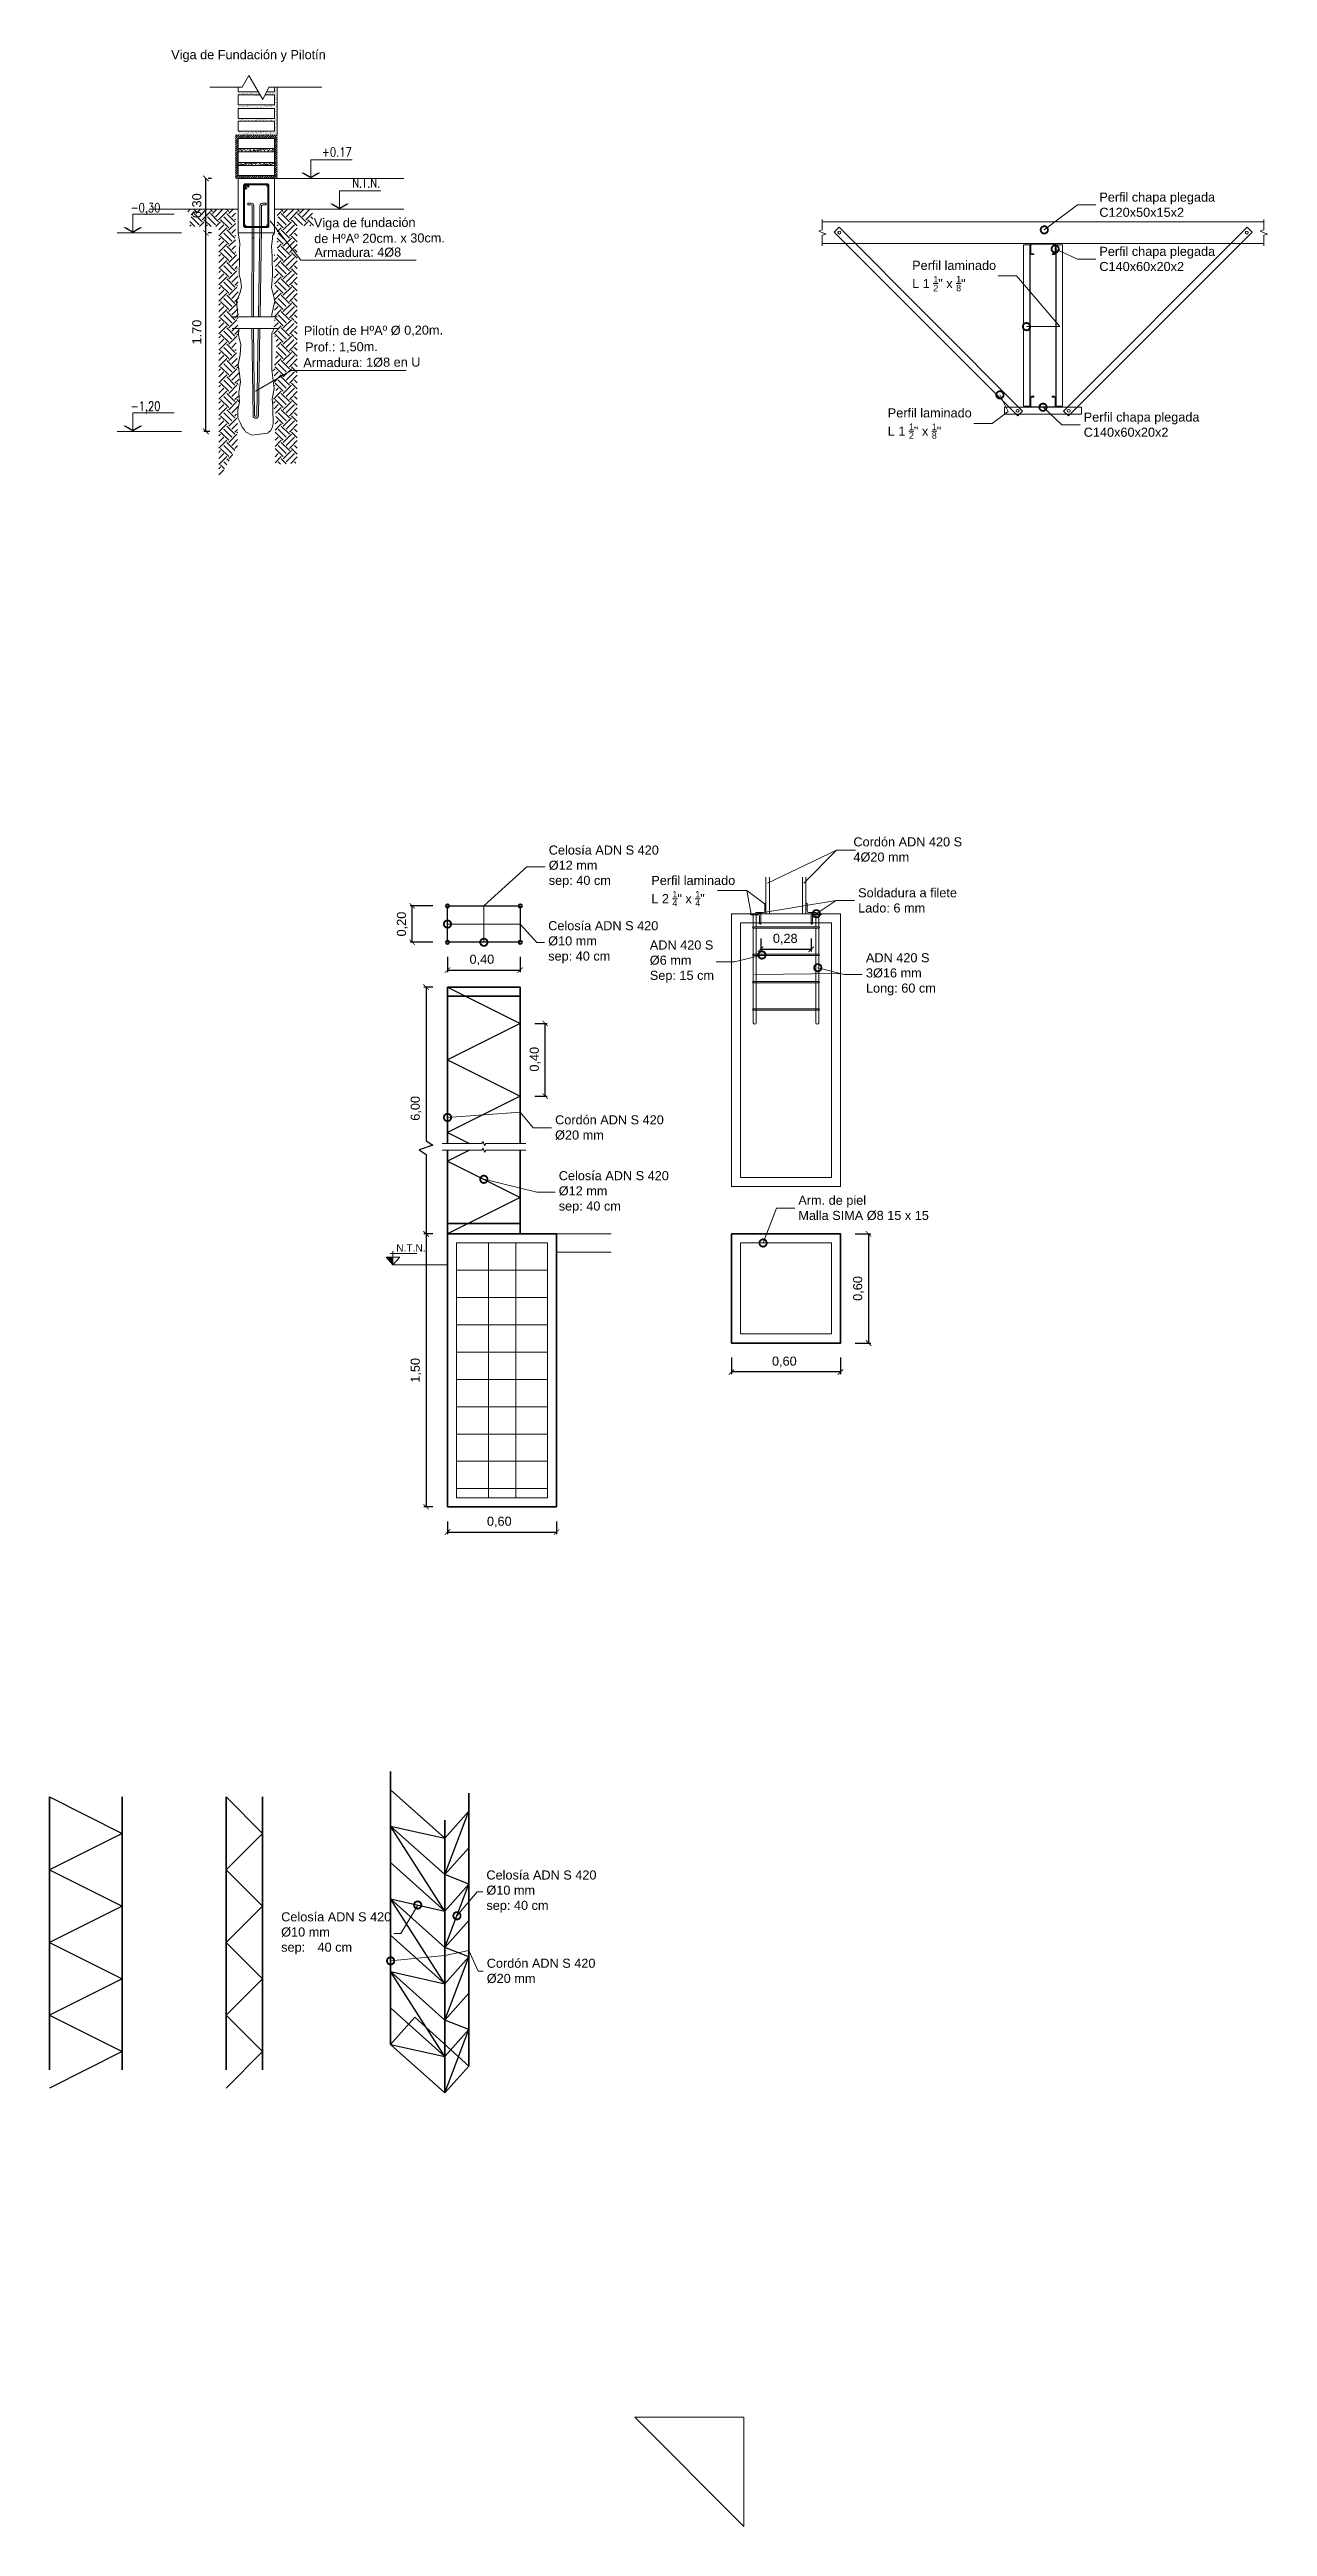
# Model space of a CAD drawing. Header units: millimetres. Extents: x 265 to 899, y -203 to 32.
# Drawn here: x 657.44 to 664.14, y -131.15 to -117.53 of the extents above; entities that cross this region are included whole.
import ezdxf
from ezdxf import colors
from ezdxf.entities.mleader import LeaderData, LeaderLine
from ezdxf.enums import TextEntityAlignment as Align
from ezdxf.math import Vec2, Vec3

# ---------------------------------------------------------------- set-up
doc = ezdxf.new("R2010")
doc.units = ezdxf.units.MM
doc.header["$LTSCALE"] = 0.1
doc.header["$MEASUREMENT"] = 0
doc.header["$PDMODE"] = 3
doc.header["$PDSIZE"] = 0.1
doc.linetypes.add('ACAD_ISO02W100', pattern=[15, 12, -3])
doc.linetypes.add('CONTINUA', pattern=[200, 100, 100])
doc.layers.get('DEFPOINTS').update_dxf_attribs({"color": 1})
for name, color, linetype, lineweight in [('00-COTAS', 1, 'Continuous', 9), ('00_ARQ_VISTA ATRAS', 5, 'CONTINUA', 20), ('00_EST_ANGULARES', 4, 'CONTINUA', 20), ('00_EST_COL_DIAG', 1, 'Continuous', 25), ('00_EST_Columna', 3, 'Continuous', 35), ('00_EST_Cotas', 6, 'Continuous', 9), ('00_EST_FUNDACION', 2, 'Continuous', 35), ('00_EST_Piso', 7, 'Continuous', 20), ('00_EST_TEXTO', 6, 'Continuous', 9), ('00_EST_Viga', 5, 'Continuous', 20)]:
    doc.layers.add(name, color=color, linetype=linetype, lineweight=lineweight)
doc.layers.add('00_EST_ARMADURA', color=1, linetype='Continuous', lineweight=13, true_color=0xff0000)
doc.layers.add('00_EST_Aux', color=7, linetype='Continuous', true_color=0xd02fca, plot=False)
doc.styles.add('1 en 100', font='romans.shx', dxfattribs={"height": 0.17})
doc.styles.add('Afro', font='arial.ttf', dxfattribs={"height": 0.2})
doc.styles.add('ARIAL', font='arial.ttf', dxfattribs={"height": 0.15})
doc.styles.add('Arial1_50', font='arial.ttf', dxfattribs={"height": 0.05})
doc.styles.add('Arial20', font='arial.ttf', dxfattribs={"height": 0.2})
doc.styles.add('COTAS', font='ROMANS.shx', dxfattribs={"width": 0.7})
doc.dimstyles.new('1 en 20', dxfattribs={"dimtxt": 0.018, "dimasz": 0.018, "dimexe": 0, "dimexo": 0, "dimgap": 0.01, "dimtad": 1, "dimzin": 0, "dimdsep": 46, "dimtxsty": '1 en 100', "dimblk1": 'C-1', "dimblk2": 'C-1', "dimsah": 1, "dimcen": 0.1, "dimse1": 1, "dimse2": 1, "dimclrd": 1, "dimclrt": 256, "dimadec": 0, "dimazin": 0, "dimtfac": 1, "dimtix": 1, "dimtofl": 0, "dimtmove": 2, "dimatfit": 3, "dimfxl": 1, "dimtolj": 1, "dimtzin": 0, "dimlwd": -1, "dimarcsym": 0})
doc.dimstyles.new('Cota 1-25-Andres', dxfattribs={"dimtxt": 0.05, "dimasz": 0.03, "dimexe": 0.012, "dimexo": 0.08, "dimgap": 0.025, "dimtad": 1, "dimzin": 0, "dimtxsty": 'Arial1_50', "dimblk1": 'ARCHTICK', "dimblk2": 'ARCHTICK', "dimsah": 1, "dimcen": 0.09, "dimclrd": 256, "dimclre": 256, "dimclrt": 256, "dimazin": 0, "dimtfac": 1, "dimtofl": 0, "dimtmove": 0, "dimatfit": 3, "dimldrblk": 'ARCHTICK', "dimfxl": 1, "dimtolj": 1, "dimtzin": 0, "dimarcsym": 0})
pattern_1 = [(50, (546.7629, -93.3974), (1.093108, -0.0956345), [0.1143, -1.2573]), (355, (546.7629, -93.3974), (-0.211457, 1.14634), [0.09144, -1.00584]), (100.451, (546.854, -93.4053), (0.881655, 1.0507), [0.09714, -1.06854]), (46.1842, (546.7629, -93.0926), (1.626474, -0.252254), [0.17145, -1.88595]), (96.6356, (546.8984, -93.1136), (1.424425, 1.484553), [0.14571, -1.60281]), (351.184, (546.7629, -93.0926), (1.424428, 1.48455), [0.13716, -1.50876]), (21, (546.9153, -93.1688), (0.909689, -0.613593), [0.1143, -1.2573]), (326, (546.9153, -93.1688), (0.370812, 1.105128), [0.09144, -1.00584]), (71.4514, (546.9911, -93.2199), (1.280499, 0.491537), [0.09714, -1.06854]), (37.5, (546.7629, -93.39738), (0.0185316, 0.5073302), [0, -0.993648, 0, -1.02108, 0, -1.00965]), (7.5, (546.7629, -93.3974), (0.400918, 0.6010834), [0, -0.582168, 0, -0.970788, 0, -0.38481]), (327.5, (546.42306, -93.39738), (0.8135436, -0.0343725), [0, -0.381, 0, -1.18872, 0, -1.57734]), (317.5, (546.27066, -93.3974), (0.888775, 0.152559), [0, -0.4953, 0, -0.789432, 0, -1.12014])]

msp = doc.modelspace()

# ---------------------------------------------------------------- texts
at = {"layer": '00_EST_Cotas', "insert": (659.344, -124.099), "char_height": 0.04, "attachment_point": 1, "style": '1 en 100'}
msp.add_mtext_dynamic_manual_height_columns('{\\fArial|b0|i0|c0|p34;N.T.N.}', width=0.24339, gutter_width=0.17, heights=[0], dxfattribs=at)
at = {"layer": '00_EST_TEXTO', "style": 'Afro'}
for s, p in [('Viga de fundación', (658.891, -118.51)), ('de HºAº 20cm. x 30cm.', (658.893, -118.596)), ('Armadura: 4%%C8', (658.894, -118.673)), ('Pilotín de HºAº %%C 0,20m.', (658.836, -119.103)), ('Armadura: 1%%C8 en U', (658.833, -119.278)), ('Prof.: 1,50m.', (658.843, -119.192))]:
    msp.add_text(s, height=0.05, rotation=0.3481, dxfattribs=at).set_placement(p)
at = {"layer": '00_EST_TEXTO', "insert": (658.106, -117.535), "char_height": 0.05, "width": 2.10572, "attachment_point": 1, "style": 'ARIAL'}
msp.add_mtext('Viga de Fundación y Pilotín', dxfattribs=at)
at = {"layer": '00_EST_TEXTO', "char_height": 0.05, "attachment_point": 1, "style": 'Arial1_50'}
for s, width, insert in [('\\A1;Cordón ADN 420 S\\P4%%C20 mm', 0.75082, (661.859, -121.862)), ('\\A1;Perfil laminado\\PL 2 {\\H0.7x;\\S1/4;}" x {\\H0.7x;\\S1/4;}"', 0.55655, (660.747, -122.074))]:
    msp.add_mtext_dynamic_manual_height_columns(s, width=width, gutter_width=0.25, heights=[0], dxfattribs=dict(at, insert=insert))

# ---------------------------------------------------------------- blocks, each defined once
blk = doc.blocks.new('_ARCHTICK')
at = {"color": 0, "linetype": 'ByBlock', "const_width": 0.15}
blk.add_lwpolyline([(-0.5, -0.5), (0.5, 0.5)], dxfattribs=at)
blk = doc.blocks.new('*D89')
at = {"layer": '00_EST_Cotas', "lineweight": -2, "transparency": 16777216}
for p, q in [((659.626, -122.519), (659.626, -122.604)), ((660.026, -122.519), (660.026, -122.604)), ((659.626, -122.592), (660.026, -122.592))]:
    blk.add_line(p, q, dxfattribs=at)
at = {"layer": 'DEFPOINTS', "color": 0, "transparency": 16777216}
for p in [(659.626, -122.439), (660.026, -122.439), (660.026, -122.592)]:
    blk.add_point(p, dxfattribs=at)
at = {"layer": '00_EST_Cotas', "lineweight": -2, "transparency": 16777216, "xscale": 0.03, "yscale": 0.03, "zscale": 0.03, "rotation": 180}
blk.add_blockref('_ARCHTICK', (659.626, -122.592), dxfattribs=at)
at = {"layer": '00_EST_Cotas', "lineweight": -2, "transparency": 16777216, "xscale": 0.03, "yscale": 0.03, "zscale": 0.03}
blk.add_blockref('_ARCHTICK', (660.026, -122.592), dxfattribs=at)
at = {"layer": '00_EST_Cotas', "transparency": 16777216, "insert": (659.815, -122.537), "char_height": 0.05, "attachment_point": 5, "style": 'Arial1_50'}
blk.add_mtext('\\A1;0,40', dxfattribs=at)
blk = doc.blocks.new('*D90')
at = {"layer": '00_EST_Cotas', "lineweight": -2, "transparency": 16777216}
for p, q in [((660.106, -122.885), (660.175, -122.885)), ((660.163, -123.285), (660.163, -122.885)), ((660.106, -123.285), (660.175, -123.285))]:
    blk.add_line(p, q, dxfattribs=at)
at = {"layer": 'DEFPOINTS', "color": 0, "transparency": 16777216}
for p in [(660.026, -122.885), (660.163, -122.885), (660.026, -123.285)]:
    blk.add_point(p, dxfattribs=at)
at = {"layer": '00_EST_Cotas', "lineweight": -2, "transparency": 16777216, "xscale": 0.03, "yscale": 0.03, "zscale": 0.03}
for p, rotation in [((660.163, -122.885), 90), ((660.163, -123.285), 270)]:
    blk.add_blockref('_ARCHTICK', p, dxfattribs=dict(at, rotation=rotation))
at = {"layer": '00_EST_Cotas', "transparency": 16777216, "insert": (660.108, -123.082), "char_height": 0.05, "attachment_point": 5, "rotation": 90, "style": 'Arial1_50'}
blk.add_mtext('\\A1;0,40', dxfattribs=at)
blk = doc.blocks.new('*D91')
at = {"layer": '00_EST_Cotas', "lineweight": -2, "transparency": 16777216}
for p, q in [((659.546, -122.685), (659.496, -122.685)), ((659.508, -122.685), (659.508, -123.53)), ((659.545, -123.555), (659.47, -123.58)), ((659.47, -123.58), (659.508, -123.605)), ((659.508, -123.53), (659.545, -123.555)), ((659.508, -123.605), (659.508, -124.042)), ((659.546, -124.042), (659.496, -124.042))]:
    blk.add_line(p, q, dxfattribs=at)
at = {"layer": 'DEFPOINTS', "color": 0, "transparency": 16777216}
for p in [(659.626, -122.685), (659.508, -124.042), (659.626, -124.042)]:
    blk.add_point(p, dxfattribs=at)
at = {"layer": '00_EST_Cotas', "lineweight": -2, "transparency": 16777216, "xscale": 0.03, "yscale": 0.03, "zscale": 0.03}
for p, rotation in [((659.508, -122.685), 90), ((659.508, -124.042), 270)]:
    blk.add_blockref('_ARCHTICK', p, dxfattribs=dict(at, rotation=rotation))
at = {"layer": '00_EST_Cotas', "transparency": 16777216, "insert": (659.453, -123.352), "char_height": 0.05, "attachment_point": 5, "rotation": 90, "style": 'Arial1_50'}
blk.add_mtext('\\A1;6,00', dxfattribs=at)
blk = doc.blocks.new('*D93')
at = {"layer": '00_EST_Cotas', "lineweight": -2, "transparency": 16777216}
for p, q in [((659.546, -124.042), (659.496, -124.042)), ((659.508, -124.042), (659.508, -125.542)), ((659.546, -125.542), (659.496, -125.542))]:
    blk.add_line(p, q, dxfattribs=at)
at = {"layer": 'DEFPOINTS', "color": 0, "transparency": 16777216}
for p in [(659.626, -124.042), (659.508, -125.542), (659.626, -125.542)]:
    blk.add_point(p, dxfattribs=at)
at = {"layer": '00_EST_Cotas', "lineweight": -2, "transparency": 16777216, "xscale": 0.03, "yscale": 0.03, "zscale": 0.03}
for p, rotation in [((659.508, -124.042), 90), ((659.508, -125.542), 270)]:
    blk.add_blockref('_ARCHTICK', p, dxfattribs=dict(at, rotation=rotation))
at = {"layer": '00_EST_Cotas', "transparency": 16777216, "insert": (659.453, -124.792), "char_height": 0.05, "attachment_point": 5, "rotation": 90, "style": 'Arial1_50'}
blk.add_mtext('\\A1;1,50', dxfattribs=at)
blk = doc.blocks.new('*D94')
at = {"layer": '00_EST_Cotas', "lineweight": -2, "transparency": 16777216}
for p, q in [((659.626, -125.622), (659.626, -125.693)), ((660.226, -125.622), (660.226, -125.693)), ((659.626, -125.681), (660.226, -125.681))]:
    blk.add_line(p, q, dxfattribs=at)
at = {"layer": 'DEFPOINTS', "color": 0, "transparency": 16777216}
for p in [(659.626, -125.542), (660.226, -125.542), (660.226, -125.681)]:
    blk.add_point(p, dxfattribs=at)
at = {"layer": '00_EST_Cotas', "lineweight": -2, "transparency": 16777216, "xscale": 0.03, "yscale": 0.03, "zscale": 0.03, "rotation": 180}
blk.add_blockref('_ARCHTICK', (659.626, -125.681), dxfattribs=at)
at = {"layer": '00_EST_Cotas', "lineweight": -2, "transparency": 16777216, "xscale": 0.03, "yscale": 0.03, "zscale": 0.03}
blk.add_blockref('_ARCHTICK', (660.226, -125.681), dxfattribs=at)
at = {"layer": '00_EST_Cotas', "transparency": 16777216, "insert": (659.911, -125.626), "char_height": 0.05, "attachment_point": 5, "style": 'Arial1_50'}
blk.add_mtext('\\A1;0,60', dxfattribs=at)
blk = doc.blocks.new('*D95')
at = {"layer": '00_EST_Cotas', "lineweight": -2, "transparency": 16777216}
for p, q in [((661.188, -124.722), (661.188, -124.813)), ((661.788, -124.801), (661.188, -124.801)), ((661.788, -124.722), (661.788, -124.813))]:
    blk.add_line(p, q, dxfattribs=at)
at = {"layer": 'DEFPOINTS', "color": 0, "transparency": 16777216}
for p in [(661.188, -124.642), (661.788, -124.642), (661.188, -124.801)]:
    blk.add_point(p, dxfattribs=at)
at = {"layer": '00_EST_Cotas', "lineweight": -2, "transparency": 16777216, "xscale": 0.03, "yscale": 0.03, "zscale": 0.03, "rotation": 180}
blk.add_blockref('_ARCHTICK', (661.188, -124.801), dxfattribs=at)
at = {"layer": '00_EST_Cotas', "lineweight": -2, "transparency": 16777216, "xscale": 0.03, "yscale": 0.03, "zscale": 0.03}
blk.add_blockref('_ARCHTICK', (661.788, -124.801), dxfattribs=at)
at = {"layer": '00_EST_Cotas', "transparency": 16777216, "insert": (661.479, -124.746), "char_height": 0.05, "attachment_point": 5, "style": 'Arial1_50'}
blk.add_mtext('\\A1;0,60', dxfattribs=at)
blk = doc.blocks.new('*D96')
at = {"layer": '00_EST_Cotas', "lineweight": -2, "transparency": 16777216}
for p, q in [((661.868, -124.042), (661.954, -124.042)), ((661.942, -124.042), (661.942, -124.642)), ((661.868, -124.642), (661.954, -124.642))]:
    blk.add_line(p, q, dxfattribs=at)
at = {"layer": 'DEFPOINTS', "color": 0, "transparency": 16777216}
for p in [(661.788, -124.042), (661.788, -124.642), (661.942, -124.642)]:
    blk.add_point(p, dxfattribs=at)
at = {"layer": '00_EST_Cotas', "lineweight": -2, "transparency": 16777216, "xscale": 0.03, "yscale": 0.03, "zscale": 0.03}
for p, rotation in [((661.942, -124.042), 90), ((661.942, -124.642), 270)]:
    blk.add_blockref('_ARCHTICK', p, dxfattribs=dict(at, rotation=rotation))
at = {"layer": '00_EST_Cotas', "transparency": 16777216, "insert": (661.887, -124.342), "char_height": 0.05, "attachment_point": 5, "rotation": 90, "style": 'Arial1_50'}
blk.add_mtext('\\A1;0,60', dxfattribs=at)
blk = doc.blocks.new('_DotSmall')
at = {"color": 0, "linetype": 'ByBlock', "const_width": 0.5}
blk.add_lwpolyline([(-0.0625, 0, 1), (0.0625, 0, 1)], format="xyb", close=True, dxfattribs=at)
blk = doc.blocks.new('cotaNivel')
at = {"layer": '00_EST_Cotas', "transparency": 33554687}
h = blk.add_hatch(color=256, dxfattribs=at)
h.dxf.hatch_style = 1
h.paths.add_polyline_path([(328.514, -103.488), (328.327, -103.488), (328.514, -103.697)])
at = {"layer": '00_EST_Cotas'}
for p, q in [((328.435, -103.386), (329.174, -103.386)), ((328.514, -103.697), (328.514, -103.322))]:
    blk.add_line(p, q, dxfattribs=at)
blk.add_lwpolyline([(328.514, -103.697), (328.701, -103.488), (328.327, -103.488)], close=True, dxfattribs=at)
blk = doc.blocks.new('*D223')
at = {"layer": '00_EST_Cotas', "lineweight": -2, "transparency": 16777216}
for p, q in [((659.546, -122.239), (659.42, -122.239)), ((659.432, -122.439), (659.432, -122.239)), ((659.546, -122.439), (659.42, -122.439))]:
    blk.add_line(p, q, dxfattribs=at)
at = {"layer": 'DEFPOINTS', "color": 0, "transparency": 16777216}
for p in [(659.432, -122.239), (659.626, -122.239), (659.626, -122.439)]:
    blk.add_point(p, dxfattribs=at)
at = {"layer": '00_EST_Cotas', "lineweight": -2, "transparency": 16777216, "xscale": 0.03, "yscale": 0.03, "zscale": 0.03}
for p, rotation in [((659.432, -122.239), 90), ((659.432, -122.439), 270)]:
    blk.add_blockref('_ARCHTICK', p, dxfattribs=dict(at, rotation=rotation))
at = {"layer": '00_EST_Cotas', "transparency": 16777216, "insert": (659.377, -122.339), "char_height": 0.05, "attachment_point": 5, "rotation": 90, "style": 'Arial1_50'}
blk.add_mtext('\\A1;0,20', dxfattribs=at)
blk = doc.blocks.new('*D287')
at = {"layer": '00_EST_Cotas', "lineweight": -2, "transparency": 16777216}
for p, q in [((661.349, -122.419), (661.349, -122.489)), ((661.349, -122.477), (661.627, -122.477)), ((661.627, -122.419), (661.627, -122.489))]:
    blk.add_line(p, q, dxfattribs=at)
at = {"layer": 'DEFPOINTS', "color": 0, "transparency": 16777216}
for p in [(661.349, -122.339), (661.627, -122.339), (661.627, -122.477)]:
    blk.add_point(p, dxfattribs=at)
at = {"layer": '00_EST_Cotas', "lineweight": -2, "transparency": 16777216, "xscale": 0.03, "yscale": 0.03, "zscale": 0.03, "rotation": 180}
blk.add_blockref('_ARCHTICK', (661.349, -122.477), dxfattribs=at)
at = {"layer": '00_EST_Cotas', "lineweight": -2, "transparency": 16777216, "xscale": 0.03, "yscale": 0.03, "zscale": 0.03}
blk.add_blockref('_ARCHTICK', (661.627, -122.477), dxfattribs=at)
at = {"layer": '00_EST_Cotas', "transparency": 16777216, "insert": (661.484, -122.422), "char_height": 0.05, "attachment_point": 5, "style": 'Arial1_50'}
blk.add_mtext('\\A1;0,28', dxfattribs=at)
blk = doc.blocks.new('*D288')
at = {"layer": '00_EST_Cotas', "lineweight": -2, "transparency": 16777216}
for p, q in [((658.297, -118.54), (658.297, -118.24)), ((658.327, -118.24), (658.309, -118.24)), ((658.327, -118.54), (658.309, -118.54))]:
    blk.add_line(p, q, dxfattribs=at)
at = {"layer": 'DEFPOINTS', "color": 0, "transparency": 16777216}
for p in [(658.247, -118.24), (658.297, -118.24), (658.247, -118.54)]:
    blk.add_point(p, dxfattribs=at)
at = {"layer": '00_EST_Cotas', "lineweight": -2, "transparency": 16777216, "xscale": 0.03, "yscale": 0.03, "zscale": 0.03}
for p, rotation in [((658.297, -118.24), 90), ((658.297, -118.54), 270)]:
    blk.add_blockref('_ARCHTICK', p, dxfattribs=dict(at, rotation=rotation))
at = {"layer": '00_EST_Cotas', "transparency": 16777216, "insert": (658.247, -118.39), "char_height": 0.05, "attachment_point": 5, "rotation": 90, "style": 'Arial1_50'}
blk.add_mtext('\\A1;0.30', dxfattribs=at)
blk = doc.blocks.new('niv')
at = {"linetype": 'ByBlock'}
blk.add_line((0, 0.325), (0, 0), dxfattribs=at)
blk.add_line((0, 0.325), (0.72, 0.325))
for points in [[(-0.172, 0.1), (-0.123, 0.1), (0, 0), (0, 0.028)], [(0.172, 0.1), (0.123, 0.1), (0, 0), (0, 0.028)]]:
    blk.add_solid(points)
at = {"style": 'COTAS', "width": 0.8}
blk.add_attdef('NIVEL', text='', height=0.148, dxfattribs=at).set_placement((0.713, 0.382), align=Align.RIGHT)
blk = doc.blocks.new('*D289')
at = {"layer": '00_EST_Cotas', "lineweight": -2, "transparency": 16777216}
for p, q in [((658.297, -119.631), (658.297, -118.54)), ((658.327, -118.54), (658.309, -118.54)), ((658.318, -119.631), (658.285, -119.631))]:
    blk.add_line(p, q, dxfattribs=at)
at = {"layer": 'DEFPOINTS', "color": 0, "transparency": 16777216}
for p in [(658.247, -118.54), (658.297, -118.54), (658.398, -119.631)]:
    blk.add_point(p, dxfattribs=at)
at = {"layer": '00_EST_Cotas', "lineweight": -2, "transparency": 16777216, "xscale": 0.03, "yscale": 0.03, "zscale": 0.03}
for p, rotation in [((658.297, -118.54), 90), ((658.297, -119.631), 270)]:
    blk.add_blockref('_ARCHTICK', p, dxfattribs=dict(at, rotation=rotation))
at = {"layer": '00_EST_Cotas', "transparency": 16777216, "insert": (658.247, -119.085), "char_height": 0.05, "attachment_point": 5, "rotation": 90, "style": 'Arial1_50'}
blk.add_mtext('\\A1;1.70', dxfattribs=at)
blk = doc.blocks.new('C-1')
for p, q in [((-1, 0), (0, 0)), ((0, -0.5), (0, 0.5))]:
    blk.add_line(p, q)
at = {"const_width": 0.05}
for points in [[(-0.5, 0), (0, 0)], [(-0.18, -0.18), (0.18, 0.18)]]:
    blk.add_lwpolyline(points, dxfattribs=at)

# ---------------------------------------------------------------- dimensions: what is measured, and where the dimension line sits
at = {"layer": '00_EST_Cotas'}
for base, p1, p2, text, picture, middle in [((658.297, -118.24), (658.247, -118.54), (658.247, -118.24), '0.30', '*D288', (658.247, -118.39)), ((658.297, -118.54), (658.398, -119.631), (658.247, -118.54), '1.70', '*D289', (658.247, -119.085)), ((659.508, -125.542), (659.626, -124.042), (659.626, -125.542), '1,50', '*D93', (659.453, -124.792))]:
    dim = msp.add_linear_dim(base=base, p1=p1, p2=p2, angle=90, text=text, dimstyle='Cota 1-25-Andres', dxfattribs=at)
    dim.commit()
    dim.dimension.update_dxf_attribs({"geometry": picture, "text_midpoint": middle})
for base, p1, p2, text, picture, middle in [((659.432, -122.239), (659.626, -122.439), (659.626, -122.239), '0,20', '*D223', (659.432, -122.339)), ((659.508, -124.042), (659.626, -122.685), (659.626, -124.042), '6,00', '*D91', (659.508, -123.352)), ((660.163, -122.885), (660.026, -123.285), (660.026, -122.885), '0,40', '*D90', (660.163, -123.082)), ((661.942, -124.642), (661.788, -124.042), (661.788, -124.642), '0,60', '*D96', (661.942, -124.342))]:
    dim = msp.add_linear_dim(base=base, p1=p1, p2=p2, angle=90, text=text, dimstyle='Cota 1-25-Andres', dxfattribs=at)
    dim.commit()
    dim.dimension.update_dxf_attribs({"geometry": picture, "text_midpoint": middle, "dimtype": 160})
dim = msp.add_linear_dim(base=(661.627, -122.477), p1=(661.349, -122.339), p2=(661.627, -122.339), dimstyle='Cota 1-25-Andres', dxfattribs=at)
dim.commit()
dim.dimension.update_dxf_attribs({"geometry": '*D287', "text_midpoint": (661.484, -122.477), "dimtype": 160})
for base, p1, p2, text, picture, middle in [((660.026, -122.592), (659.626, -122.439), (660.026, -122.439), '0,40', '*D89', (659.815, -122.592)), ((661.188, -124.801), (661.788, -124.642), (661.188, -124.642), '0,60', '*D95', (661.479, -124.801)), ((660.226, -125.681), (659.626, -125.542), (660.226, -125.542), '0,60', '*D94', (659.911, -125.681))]:
    dim = msp.add_linear_dim(base=base, p1=p1, p2=p2, text=text, dimstyle='Cota 1-25-Andres', dxfattribs=at)
    dim.commit()
    dim.dimension.update_dxf_attribs({"geometry": picture, "text_midpoint": middle, "dimtype": 160})

# ---------------------------------------------------------------- hatches: boundary and pattern name
at = {"layer": '00_ARQ_VISTA ATRAS'}
h = msp.add_hatch(dxfattribs=at)
h.set_pattern_fill('ANSI31,_O', color=2, scale=0.002595)
h.set_pattern_definition([(45, (-1516.4242996, -1722.715653), (-0.005825030997, 0.005825030997), [])])
edge = h.paths.add_edge_path()
edge.add_line((658.594, -118), (658.644, -118))
edge.add_line((658.644, -118), (658.689, -118))
edge.add_line((658.689, -118), (658.689, -118.24))
edge.add_line((658.689, -118.24), (658.459, -118.24))
edge.add_line((658.459, -118.24), (658.459, -118.062))
edge.add_arc((658.459, -118.059), 0.003, 270, 450)
edge.add_line((658.459, -118.056), (658.459, -118))
edge.add_line((658.459, -118), (658.594, -118))
h.paths.add_polyline_path([(658.474, -118.02), (658.474, -118.075), (658.474, -118.095), (658.474, -118.152), (658.474, -118.17), (658.474, -118.225), (658.674, -118.225), (658.674, -118.17), (658.674, -118.152), (658.674, -118.095), (658.674, -118.075), (658.674, -118.02)], flags=16)
h = msp.add_hatch(dxfattribs=at)
h.set_pattern_fill('AR-SAND,_O', color=256, scale=0.000259459)
h.set_pattern_definition([(37.5, (-1516.4243, -1722.715653), (-0.000415143255, 0.0126982894), [0, -0.01001721081, 0, -0.01120345946, 0, -0.01070918919]), (7.5, (-1516.4243, -1722.715653), (0.01166330681, 0.01859870531), [0, -0.00540402162, 0, -0.00902867027, 0, -0.003459891892]), (327.5, (-1516.432406, -1722.715653), (0.02052304528, 3.7289116e-05), [0, -0.003295135135, 0, -0.011862486486, 0, -0.015487135135]), (317.5, (-1516.432406, -1722.715653), (0.01981119444, 0.00578411217), [0, -0.001647567568, 0, -0.00777651892, 0, -0.008896864865])])
h.paths.add_polyline_path([(658.674, -118.075), (658.674, -118.09), (658.474, -118.09), (658.474, -118.075)])
h.paths.add_polyline_path([(658.674, -118.152), (658.674, -118.17), (658.474, -118.17), (658.474, -118.152)])
h = msp.add_hatch(dxfattribs=at)
h.set_pattern_fill('AR-CONC', color=1, scale=0.006, style=0)
h.set_pattern_definition(pattern_1)
h.paths.add_polyline_path([(658.609, -118.404), (658.609, -118.479), (658.597, -118.479), (658.597, -118.405, 0.812929), (658.581, -118.405), (658.581, -118.554), (658.659, -118.554, 0.414214), (658.663, -118.55), (658.663, -118.33, 0.414214), (658.659, -118.326), (658.501, -118.326), (658.509, -118.334), (658.505, -118.339), (658.494, -118.328, 0.242714), (658.49, -118.326, 0.464742), (658.485, -118.33), (658.485, -118.334), (658.497, -118.346), (658.492, -118.351), (658.485, -118.343), (658.485, -118.55, 0.414214), (658.489, -118.554), (658.569, -118.554), (658.569, -118.404, -0.877104)], flags=17)
h.paths.add_polyline_path([(658.479, -118.33, -0.414214), (658.489, -118.32), (658.493, -118.32), (658.659, -118.32, -0.414214), (658.669, -118.33), (658.669, -118.55, -0.414214), (658.659, -118.56), (658.581, -118.56), (658.581, -118.59), (658.724, -118.59), (658.724, -118.29), (658.424, -118.29), (658.424, -118.59), (658.569, -118.59), (658.569, -118.56), (658.489, -118.56, -0.414214), (658.479, -118.55)])
h = msp.add_hatch(dxfattribs=at)
h.set_pattern_fill('AR-CONC', color=1, scale=0.006, style=0)
h.set_pattern_definition(pattern_1)
h.paths.add_polyline_path([(658.663, -118.33, 0.414214), (658.659, -118.326), (658.501, -118.326), (658.509, -118.334), (658.505, -118.339), (658.494, -118.328, 0.202963), (658.491, -118.326), (658.489, -118.326, 0.414214), (658.485, -118.33), (658.485, -118.334), (658.497, -118.346), (658.492, -118.351), (658.485, -118.343), (658.485, -118.55, 0.414214), (658.489, -118.554), (658.569, -118.554), (658.569, -118.404, -0.877104), (658.609, -118.404), (658.609, -118.479), (658.597, -118.479), (658.597, -118.405, 0.812929), (658.581, -118.405), (658.581, -118.554), (658.659, -118.554, 0.414214), (658.663, -118.55)], flags=17)
h.paths.add_polyline_path([(658.479, -118.33, -0.414214), (658.489, -118.32), (658.493, -118.32), (658.659, -118.32, -0.414214), (658.669, -118.33), (658.669, -118.55, -0.414214), (658.659, -118.56), (658.581, -118.56), (658.581, -118.59), (658.724, -118.59), (658.724, -118.29), (658.424, -118.29), (658.424, -118.59), (658.569, -118.59), (658.569, -118.56), (658.489, -118.56, -0.414214), (658.479, -118.55)])
at = {"layer": '00_ARQ_VISTA ATRAS', "linetype": 'ACAD_ISO02W100'}
h = msp.add_hatch(dxfattribs=at)
h.set_pattern_fill('EARTH', color=256, scale=0.01, angle=45)
h.set_pattern_definition([(45, (-893.69096, -1641.518926), (7e-18, 0.0898025612), [0.0635, -0.0635]), (45, (-893.707796, -1641.50209), (7e-18, 0.0898025612), [0.0635, -0.0635]), (45, (-893.724634, -1641.48525), (7e-18, 0.0898025612), [0.0635, -0.0635]), (135, (-893.724634, -1641.474024), (-0.0898025612, 7e-18), [0.0635, -0.0635]), (135, (-893.707796, -1641.457186), (-0.0898025612, 7e-18), [0.0635, -0.0635]), (135, (-893.69096, -1641.44035), (-0.0898025612, 7e-18), [0.0635, -0.0635])])
h.paths.add_polyline_path([(658.376, -118.463), (658.418, -118.437), (658.418, -118.434)], flags=16)
h.paths.add_polyline_path([(658.227, -118.503), (658.374, -118.503), (658.374, -118.503), (658.218, -118.503)], flags=16)
h.paths.add_polyline_path([(658.458, -119.326), (658.458, -119.237)], flags=16)
h.paths.add_polyline_path([(658.472, -118.61), (658.472, -118.61), (658.472, -118.61)], flags=17)
h.paths.add_polyline_path([(658.474, -118.66), (658.459, -118.66), (658.459, -118.41), (658.181, -118.41), (658.228, -118.451), (658.208, -118.448), (658.208, -118.505), (658.368, -118.505), (658.368, -119.888), (658.472, -119.714), (658.472, -119.801), (658.471, -119.591), (658.471, -119.586), (658.466, -119.551), (658.465, -119.535), (658.477, -119.52), (658.476, -119.499), (658.476, -119.485), (658.481, -119.473), (658.48, -119.46), (658.479, -119.428), (658.474, -119.419), (658.467, -119.41), (658.465, -119.402), (658.475, -119.376), (658.477, -119.355), (658.479, -119.343), (658.479, -119.336), (658.477, -119.331), (658.475, -119.321), (658.483, -119.303), (658.482, -119.296), (658.473, -119.267), (658.471, -119.256), (658.473, -119.249), (658.469, -119.233), (658.468, -119.213), (658.464, -119.192), (658.463, -119.187), (658.462, -119.173), (658.464, -119.151), (658.464, -119.142), (658.467, -119.131), (658.469, -119.121), (658.471, -119.112), (658.472, -119.11), (658.48, -119.096), (658.48, -119.091), (658.48, -119.087), (658.477, -119.08), (658.477, -119.074), (658.476, -119.058), (658.477, -119.051), (658.472, -119.045), (658.474, -119.032), (658.476, -119.026), (658.475, -119.023), (658.474, -119.02), (658.472, -119.01), (658.473, -119.004), (658.474, -119.001), (658.475, -118.994), (658.477, -118.987), (658.472, -118.983), (658.473, -118.981), (658.475, -118.975), (658.475, -118.965), (658.472, -118.952), (658.473, -118.949), (658.476, -118.94), (658.475, -118.935), (658.471, -118.927), (658.474, -118.92), (658.474, -118.912), (658.475, -118.908), (658.477, -118.901), (658.478, -118.898), (658.48, -118.886), (658.476, -118.872), (658.475, -118.862), (658.472, -118.856), (658.471, -118.854), (658.47, -118.853), (658.47, -118.848), (658.468, -118.839), (658.47, -118.834), (658.475, -118.817), (658.474, -118.803), (658.477, -118.795), (658.477, -118.788), (658.476, -118.784), (658.472, -118.778), (658.469, -118.775), (658.47, -118.763), (658.47, -118.75), (658.47, -118.745), (658.469, -118.731), (658.469, -118.723), (658.472, -118.711), (658.477, -118.705), (658.479, -118.693), (658.478, -118.685), (658.478, -118.67), (658.477, -118.664)])
h = msp.add_hatch(dxfattribs=at)
h.set_pattern_fill('EARTH', color=256, scale=0.01, angle=45)
h.set_pattern_definition([(45, (-893.66096, -1641.518926), (7e-18, 0.0898025612), [0.0635, -0.0635]), (45, (-893.677796, -1641.50209), (7e-18, 0.0898025612), [0.0635, -0.0635]), (45, (-893.694634, -1641.48525), (7e-18, 0.0898025612), [0.0635, -0.0635]), (135, (-893.694634, -1641.474024), (-0.0898025612, 7e-18), [0.0635, -0.0635]), (135, (-893.677796, -1641.457186), (-0.0898025612, 7e-18), [0.0635, -0.0635]), (135, (-893.66096, -1641.44035), (-0.0898025612, 7e-18), [0.0635, -0.0635])])
h.paths.add_polyline_path([(658.781, -119.135), (658.784, -119.135), (658.784, -119.008), (658.781, -119.008)], flags=16)
h.paths.add_polyline_path([(658.689, -118.41), (658.689, -118.66), (658.674, -118.66), (658.672, -118.664), (658.67, -118.67), (658.67, -118.685), (658.669, -118.693), (658.672, -118.705), (658.676, -118.711), (658.679, -118.723), (658.679, -118.731), (658.678, -118.745), (658.678, -118.75), (658.679, -118.763), (658.679, -118.775), (658.675, -118.779), (658.674, -118.781), (658.672, -118.784), (658.672, -118.788), (658.671, -118.795), (658.674, -118.802), (658.674, -118.808), (658.673, -118.817), (658.678, -118.834), (658.681, -118.839), (658.678, -118.848), (658.678, -118.853), (658.677, -118.854), (658.676, -118.856), (658.673, -118.862), (658.672, -118.872), (658.669, -118.886), (658.671, -118.898), (658.671, -118.901), (658.673, -118.908), (658.674, -118.912), (658.675, -118.92), (658.676, -118.924), (658.675, -118.93), (658.673, -118.935), (658.673, -118.94), (658.677, -118.951), (658.674, -118.965), (658.673, -118.969), (658.673, -118.975), (658.676, -118.981), (658.676, -118.983), (658.672, -118.987), (658.673, -118.994), (658.674, -119.001), (658.675, -119.004), (658.676, -119.01), (658.674, -119.02), (658.673, -119.023), (658.672, -119.026), (658.676, -119.037), (658.675, -119.036), (658.676, -119.045), (658.671, -119.051), (658.672, -119.058), (658.671, -119.074), (658.671, -119.08), (658.668, -119.088), (658.668, -119.091), (658.668, -119.096), (658.676, -119.11), (658.677, -119.112), (658.679, -119.121), (658.682, -119.131), (658.685, -119.142), (658.684, -119.151), (658.686, -119.173), (658.685, -119.187), (658.684, -119.192), (658.68, -119.213), (658.679, -119.233), (658.675, -119.249), (658.677, -119.256), (658.675, -119.267), (658.666, -119.296), (658.665, -119.303), (658.673, -119.321), (658.671, -119.331), (658.669, -119.336), (658.669, -119.343), (658.671, -119.355), (658.674, -119.376), (658.683, -119.402), (658.681, -119.41), (658.674, -119.419), (658.67, -119.428), (658.668, -119.46), (658.667, -119.473), (658.672, -119.485), (658.672, -119.499), (658.671, -119.52), (658.683, -119.535), (658.682, -119.551), (658.678, -119.586), (658.678, -119.591), (658.677, -119.814), (658.677, -119.814), (658.799, -119.804), (658.799, -118.5), (658.889, -118.5), (658.881, -118.41)])

# ---------------------------------------------------------------- linework, layer by layer
at = {"layer": '00_ARQ_VISTA ATRAS', "color": 1}
for p, q in [((658.474, -117.738), (658.474, -117.765)), ((658.474, -117.765), (658.586, -117.765)), ((658.631, -117.765), (658.674, -117.765)), ((658.674, -117.765), (658.674, -117.738)), ((658.674, -117.91), (658.674, -117.872)), ((658.474, -118.095), (658.474, -118.075)), ((658.474, -118.17), (658.474, -118.152)), ((658.674, -118.095), (658.674, -118.075)), ((658.674, -118.17), (658.674, -118.152)), ((658.674, -118.24), (659.386, -118.24)), ((657.984, -118.41), (658.474, -118.41)), ((658.674, -118.41), (659.386, -118.41))]:
    msp.add_line(p, q, dxfattribs=at)
at = {"layer": '00_ARQ_VISTA ATRAS', "linetype": 'Continuous'}
for p, q in [((658.495, -117.771), (658.495, -117.771)), ((658.549, -117.771), (658.549, -117.771)), ((658.552, -117.77), (658.552, -117.77)), ((658.647, -117.771), (658.647, -117.771)), ((658.664, -117.771), (658.664, -117.771)), ((658.675, -117.769), (658.675, -117.769)), ((658.676, -117.754), (658.676, -117.754)), ((658.679, -117.77), (658.679, -117.77)), ((658.681, -117.755), (658.681, -117.755)), ((658.681, -117.758), (658.681, -117.758)), ((658.682, -117.753), (658.682, -117.753)), ((658.682, -117.77), (658.682, -117.77)), ((658.682, -117.77), (658.682, -117.77)), ((658.684, -117.756), (658.684, -117.756)), ((658.687, -117.756), (658.687, -117.756)), ((658.688, -117.769), (658.688, -117.769)), ((658.689, -117.752), (658.689, -117.752)), ((658.475, -117.777), (658.475, -117.777)), ((658.475, -117.846), (658.475, -117.846)), ((658.475, -117.848), (658.475, -117.848)), ((658.476, -117.778), (658.476, -117.778)), ((658.476, -117.85), (658.476, -117.85)), ((658.476, -117.85), (658.476, -117.85)), ((658.478, -117.78), (658.478, -117.78)), ((658.481, -117.779), (658.481, -117.779)), ((658.482, -117.772), (658.482, -117.772)), ((658.482, -117.78), (658.482, -117.78)), ((658.482, -117.783), (658.482, -117.783)), ((658.484, -117.773), (658.484, -117.773)), ((658.484, -117.844), (658.484, -117.844)), ((658.484, -117.847), (658.484, -117.847)), ((658.486, -117.779), (658.486, -117.779)), ((658.488, -117.847), (658.488, -117.847)), ((658.488, -117.854), (658.488, -117.854)), ((658.491, -117.773), (658.491, -117.773)), ((658.493, -117.846), (658.493, -117.846)), ((658.494, -117.78), (658.494, -117.78)), ((658.494, -117.849), (658.494, -117.849)), ((658.495, -117.778), (658.495, -117.778)), ((658.495, -117.846), (658.495, -117.846)), ((658.496, -117.772), (658.496, -117.772)), ((658.496, -117.844), (658.496, -117.844)), ((658.499, -117.777), (658.499, -117.777)), ((658.5, -117.779), (658.5, -117.779)), ((658.502, -117.772), (658.502, -117.772)), ((658.502, -117.777), (658.502, -117.777)), ((658.502, -117.843), (658.502, -117.843)), ((658.502, -117.845), (658.502, -117.845)), ((658.503, -117.85), (658.503, -117.85)), ((658.504, -117.776), (658.504, -117.776)), ((658.504, -117.851), (658.504, -117.851)), ((658.505, -117.773), (658.505, -117.773)), ((658.505, -117.845), (658.505, -117.845)), ((658.508, -117.773), (658.508, -117.773)), ((658.508, -117.783), (658.508, -117.783)), ((658.508, -117.854), (658.508, -117.854)), ((658.509, -117.785), (658.509, -117.785)), ((658.51, -117.849), (658.51, -117.849)), ((658.511, -117.844), (658.511, -117.844)), ((658.513, -117.775), (658.513, -117.775)), ((658.515, -117.78), (658.515, -117.78)), ((658.516, -117.775), (658.516, -117.775)), ((658.516, -117.846), (658.516, -117.846)), ((658.517, -117.779), (658.517, -117.779)), ((658.519, -117.843), (658.519, -117.843)), ((658.52, -117.843), (658.52, -117.843)), ((658.521, -117.772), (658.521, -117.772)), ((658.522, -117.774), (658.522, -117.774)), ((658.523, -117.771), (658.523, -117.771)), ((658.523, -117.842), (658.523, -117.842)), ((658.523, -117.845), (658.523, -117.845)), ((658.524, -117.846), (658.524, -117.846)), ((658.525, -117.773), (658.525, -117.773)), ((658.526, -117.773), (658.526, -117.773)), ((658.528, -117.778), (658.528, -117.778)), ((658.528, -117.841), (658.528, -117.841)), ((658.528, -117.849), (658.528, -117.849)), ((658.529, -117.779), (658.529, -117.779)), ((658.529, -117.854), (658.529, -117.854)), ((658.53, -117.851), (658.53, -117.851)), ((658.531, -117.773), (658.531, -117.773)), ((658.534, -117.772), (658.534, -117.772)), ((658.534, -117.779), (658.534, -117.779)), ((658.535, -117.78), (658.535, -117.78)), ((658.535, -117.784), (658.535, -117.784)), ((658.536, -117.843), (658.536, -117.843)), ((658.536, -117.846), (658.536, -117.846)), ((658.537, -117.84), (658.537, -117.84)), ((658.54, -117.772), (658.54, -117.772)), ((658.543, -117.771), (658.543, -117.771)), ((658.543, -117.772), (658.543, -117.772)), ((658.546, -117.773), (658.546, -117.773)), ((658.546, -117.849), (658.546, -117.849)), ((658.548, -117.772), (658.548, -117.772)), ((658.549, -117.773), (658.549, -117.773)), ((658.549, -117.845), (658.549, -117.845)), ((658.549, -117.854), (658.549, -117.854)), ((658.552, -117.779), (658.552, -117.779)), ((658.554, -117.842), (658.554, -117.842)), ((658.554, -117.855), (658.554, -117.855)), ((658.555, -117.778), (658.555, -117.778)), ((658.556, -117.78), (658.556, -117.78)), ((658.556, -117.851), (658.556, -117.851)), ((658.557, -117.846), (658.557, -117.846)), ((658.557, -117.852), (658.557, -117.852)), ((658.56, -117.773), (658.56, -117.773)), ((658.561, -117.784), (658.561, -117.784)), ((658.561, -117.854), (658.561, -117.854)), ((658.562, -117.849), (658.562, -117.849)), ((658.564, -117.771), (658.564, -117.771)), ((658.565, -117.854), (658.565, -117.854)), ((658.566, -117.773), (658.566, -117.773)), ((658.569, -117.778), (658.569, -117.778)), ((658.57, -117.853), (658.57, -117.853)), ((658.57, -117.854), (658.57, -117.854)), ((658.571, -117.842), (658.571, -117.842)), ((658.572, -117.785), (658.572, -117.785)), ((658.572, -117.855), (658.572, -117.855)), ((658.575, -117.772), (658.575, -117.772)), ((658.576, -117.78), (658.576, -117.78)), ((658.576, -117.784), (658.576, -117.784)), ((658.576, -117.845), (658.576, -117.845)), ((658.577, -117.846), (658.577, -117.846)), ((658.577, -117.846), (658.577, -117.846)), ((658.578, -117.772), (658.578, -117.772)), ((658.578, -117.785), (658.578, -117.785)), ((658.579, -117.852), (658.579, -117.852)), ((658.58, -117.848), (658.58, -117.848)), ((658.581, -117.778), (658.581, -117.778)), ((658.581, -117.783), (658.581, -117.783)), ((658.582, -117.78), (658.582, -117.78)), ((658.582, -117.851), (658.582, -117.851)), ((658.583, -117.852), (658.583, -117.852)), ((658.584, -117.771), (658.584, -117.771)), ((658.586, -117.778), (658.586, -117.778)), ((658.587, -117.773), (658.587, -117.773)), ((658.588, -117.785), (658.588, -117.785)), ((658.588, -117.842), (658.588, -117.842)), ((658.588, -117.851), (658.588, -117.851)), ((658.589, -117.855), (658.589, -117.855)), ((658.59, -117.782), (658.59, -117.782)), ((658.59, -117.854), (658.59, -117.854)), ((658.594, -117.782), (658.594, -117.782)), ((658.597, -117.841), (658.597, -117.841)), ((658.597, -117.848), (658.597, -117.848)), ((658.597, -117.85), (658.597, -117.85)), ((658.598, -117.846), (658.598, -117.846)), ((658.6, -117.849), (658.6, -117.849)), ((658.603, -117.846), (658.603, -117.846)), ((658.605, -117.848), (658.605, -117.848)), ((658.606, -117.841), (658.606, -117.841)), ((658.606, -117.854), (658.606, -117.854)), ((658.609, -117.852), (658.609, -117.852)), ((658.61, -117.853), (658.61, -117.853)), ((658.611, -117.854), (658.611, -117.854)), ((658.614, -117.847), (658.614, -117.847)), ((658.614, -117.848), (658.614, -117.848)), ((658.618, -117.846), (658.618, -117.846)), ((658.618, -117.847), (658.618, -117.847)), ((658.622, -117.84), (658.622, -117.84)), ((658.623, -117.841), (658.623, -117.841)), ((658.623, -117.846), (658.623, -117.846)), ((658.624, -117.854), (658.624, -117.854)), ((658.626, -117.778), (658.626, -117.778)), ((658.628, -117.773), (658.628, -117.773)), ((658.629, -117.777), (658.629, -117.777)), ((658.629, -117.846), (658.629, -117.846)), ((658.63, -117.771), (658.63, -117.771)), ((658.63, -117.784), (658.63, -117.784)), ((658.63, -117.847), (658.63, -117.847)), ((658.631, -117.854), (658.631, -117.854)), ((658.632, -117.845), (658.632, -117.845)), ((658.632, -117.847), (658.632, -117.847)), ((658.634, -117.776), (658.634, -117.776)), ((658.634, -117.779), (658.634, -117.779)), ((658.636, -117.78), (658.636, -117.78)), ((658.636, -117.844), (658.636, -117.844)), ((658.636, -117.853), (658.636, -117.853)), ((658.638, -117.778), (658.638, -117.778)), ((658.638, -117.779), (658.638, -117.779)), ((658.639, -117.845), (658.639, -117.845)), ((658.64, -117.841), (658.64, -117.841)), ((658.64, -117.854), (658.64, -117.854)), ((658.641, -117.844), (658.641, -117.844)), ((658.643, -117.775), (658.643, -117.775)), ((658.646, -117.771), (658.646, -117.771)), ((658.647, -117.775), (658.647, -117.775)), ((658.647, -117.784), (658.647, -117.784)), ((658.649, -117.773), (658.649, -117.773)), ((658.649, -117.84), (658.649, -117.84)), ((658.649, -117.847), (658.649, -117.847)), ((658.65, -117.841), (658.65, -117.841)), ((658.65, -117.843), (658.65, -117.843)), ((658.652, -117.774), (658.652, -117.774)), ((658.652, -117.854), (658.652, -117.854)), ((658.653, -117.842), (658.653, -117.842)), ((658.654, -117.774), (658.654, -117.774)), ((658.655, -117.775), (658.655, -117.775)), ((658.656, -117.777), (658.656, -117.777)), ((658.656, -117.847), (658.656, -117.847)), ((658.658, -117.841), (658.658, -117.841)), ((658.658, -117.853), (658.658, -117.853)), ((658.659, -117.779), (658.659, -117.779)), ((658.659, -117.841), (658.659, -117.841)), ((658.659, -117.845), (658.659, -117.845)), ((658.661, -117.773), (658.661, -117.773)), ((658.661, -117.78), (658.661, -117.78)), ((658.662, -117.853), (658.662, -117.853)), ((658.663, -117.854), (658.663, -117.854)), ((658.664, -117.772), (658.664, -117.772)), ((658.664, -117.784), (658.664, -117.784)), ((658.666, -117.771), (658.666, -117.771)), ((658.666, -117.847), (658.666, -117.847)), ((658.668, -117.84), (658.668, -117.84)), ((658.669, -117.773), (658.669, -117.773)), ((658.67, -117.772), (658.67, -117.772)), ((658.672, -117.854), (658.672, -117.854)), ((658.673, -117.777), (658.673, -117.777)), ((658.674, -117.789), (658.674, -117.789)), ((658.674, -117.815), (658.674, -117.815)), ((658.674, -117.829), (658.674, -117.829)), ((658.675, -117.792), (658.675, -117.792)), ((658.675, -117.816), (658.675, -117.816)), ((658.675, -117.828), (658.675, -117.828)), ((658.675, -117.84), (658.675, -117.84)), ((658.675, -117.841), (658.675, -117.841)), ((658.675, -117.856), (658.675, -117.856)), ((658.675, -117.895), (658.675, -117.895)), ((658.676, -117.788), (658.676, -117.788)), ((658.676, -117.818), (658.676, -117.818)), ((658.676, -117.839), (658.676, -117.839)), ((658.676, -117.853), (658.676, -117.853)), ((658.676, -117.865), (658.676, -117.865)), ((658.676, -117.866), (658.676, -117.866)), ((658.676, -117.878), (658.676, -117.878)), ((658.676, -117.89), (658.676, -117.89)), ((658.677, -117.804), (658.677, -117.804)), ((658.677, -117.805), (658.677, -117.805)), ((658.677, -117.856), (658.677, -117.856)), ((658.677, -117.866), (658.677, -117.866)), ((658.677, -117.89), (658.677, -117.89)), ((658.677, -117.891), (658.677, -117.891)), ((658.677, -117.904), (658.677, -117.904)), ((658.678, -117.87), (658.678, -117.87)), ((658.678, -117.907), (658.678, -117.907)), ((658.679, -117.779), (658.679, -117.779)), ((658.679, -117.822), (658.679, -117.822)), ((658.68, -117.806), (658.68, -117.806)), ((658.68, -117.845), (658.68, -117.845)), ((658.68, -117.872), (658.68, -117.872)), ((658.68, -117.873), (658.68, -117.873)), ((658.681, -117.774), (658.681, -117.774)), ((658.681, -117.798), (658.681, -117.798)), ((658.682, -117.783), (658.682, -117.783)), ((658.682, -117.796), (658.682, -117.796)), ((658.682, -117.799), (658.682, -117.799)), ((658.682, -117.804), (658.682, -117.804)), ((658.682, -117.821), (658.682, -117.821)), ((658.682, -117.823), (658.682, -117.823)), ((658.682, -117.847), (658.682, -117.847)), ((658.682, -117.855), (658.682, -117.855)), ((658.683, -117.808), (658.683, -117.808)), ((658.683, -117.821), (658.683, -117.821)), ((658.683, -117.821), (658.683, -117.821)), ((658.683, -117.848), (658.683, -117.848)), ((658.683, -117.872), (658.683, -117.872)), ((658.683, -117.872), (658.683, -117.872)), ((658.683, -117.887), (658.683, -117.887)), ((658.683, -117.896), (658.683, -117.896)), ((658.683, -117.906), (658.683, -117.906)), ((658.684, -117.796), (658.684, -117.796)), ((658.684, -117.834), (658.684, -117.834)), ((658.684, -117.847), (658.684, -117.847)), ((658.684, -117.859), (658.684, -117.859)), ((658.684, -117.897), (658.684, -117.897)), ((658.685, -117.787), (658.685, -117.787)), ((658.685, -117.822), (658.685, -117.822)), ((658.685, -117.838), (658.685, -117.838)), ((658.685, -117.862), (658.685, -117.862)), ((658.685, -117.872), (658.685, -117.872)), ((658.685, -117.885), (658.685, -117.885)), ((658.686, -117.889), (658.686, -117.889)), ((658.686, -117.889), (658.686, -117.889)), ((658.686, -117.897), (658.686, -117.897)), ((658.687, -117.771), (658.687, -117.771)), ((658.687, -117.78), (658.687, -117.78)), ((658.688, -117.786), (658.688, -117.786)), ((658.688, -117.805), (658.688, -117.805)), ((658.688, -117.82), (658.688, -117.82)), ((658.688, -117.829), (658.688, -117.829)), ((658.688, -117.837), (658.688, -117.837)), ((658.688, -117.903), (658.688, -117.903)), ((658.689, -117.781), (658.689, -117.781)), ((658.689, -117.837), (658.689, -117.837)), ((658.689, -117.853), (658.689, -117.853)), ((658.689, -117.872), (658.689, -117.872)), ((658.475, -117.912), (658.475, -117.912)), ((658.476, -117.917), (658.476, -117.917)), ((658.478, -117.913), (658.478, -117.913)), ((658.478, -117.923), (658.478, -117.923)), ((658.479, -117.924), (658.479, -117.924)), ((658.479, -117.996), (658.479, -117.996)), ((658.48, -117.984), (658.48, -117.984)), ((658.481, -117.989), (658.481, -117.989)), ((658.481, -117.994), (658.481, -117.994)), ((658.482, -117.916), (658.482, -117.916)), ((658.483, -117.984), (658.483, -117.984)), ((658.487, -117.92), (658.487, -117.92)), ((658.488, -117.92), (658.488, -117.92)), ((658.488, -117.983), (658.488, -117.983)), ((658.489, -117.983), (658.489, -117.983)), ((658.489, -117.986), (658.489, -117.986)), ((658.489, -117.996), (658.489, -117.996)), ((658.491, -117.911), (658.491, -117.911)), ((658.491, -117.915), (658.491, -117.915)), ((658.491, -117.922), (658.491, -117.922)), ((658.492, -117.984), (658.492, -117.984)), ((658.492, -117.988), (658.492, -117.988)), ((658.493, -117.985), (658.493, -117.985)), ((658.494, -117.914), (658.494, -117.914)), ((658.494, -118), (658.494, -118)), ((658.496, -117.912), (658.496, -117.912)), ((658.496, -117.913), (658.496, -117.913)), ((658.497, -117.917), (658.497, -117.917)), ((658.497, -117.982), (658.497, -117.982)), ((658.498, -117.989), (658.498, -117.989)), ((658.499, -117.914), (658.499, -117.914)), ((658.499, -117.918), (658.499, -117.918)), ((658.499, -117.99), (658.499, -117.99)), ((658.501, -117.982), (658.501, -117.982)), ((658.502, -117.994), (658.502, -117.994)), ((658.503, -117.998), (658.503, -117.998)), ((658.504, -117.924), (658.504, -117.924)), ((658.505, -117.919), (658.505, -117.919)), ((658.506, -117.981), (658.506, -117.981)), ((658.506, -117.996), (658.506, -117.996)), ((658.507, -117.983), (658.507, -117.983)), ((658.507, -117.995), (658.507, -117.995)), ((658.507, -117.998), (658.507, -117.998)), ((658.507, -117.998), (658.507, -117.998)), ((658.508, -117.912), (658.508, -117.912)), ((658.509, -117.92), (658.509, -117.92)), ((658.51, -117.986), (658.51, -117.986)), ((658.512, -117.912), (658.512, -117.912)), ((658.512, -117.922), (658.512, -117.922)), ((658.512, -117.988), (658.512, -117.988)), ((658.512, -117.997), (658.512, -117.997)), ((658.513, -117.913), (658.513, -117.913)), ((658.515, -117.989), (658.515, -117.989)), ((658.516, -117.912), (658.516, -117.912)), ((658.517, -117.911), (658.517, -117.911)), ((658.517, -117.911), (658.517, -117.911)), ((658.518, -117.913), (658.518, -117.913)), ((658.519, -117.985), (658.519, -117.985)), ((658.521, -117.996), (658.521, -117.996)), ((658.522, -117.919), (658.522, -117.919)), ((658.522, -117.994), (658.522, -117.994)), ((658.524, -117.918), (658.524, -117.918)), ((658.524, -117.982), (658.524, -117.982)), ((658.524, -117.995), (658.524, -117.995)), ((658.525, -117.991), (658.525, -117.991)), ((658.525, -117.996), (658.525, -117.996)), ((658.527, -117.992), (658.527, -117.992)), ((658.529, -117.92), (658.529, -117.92)), ((658.53, -117.912), (658.53, -117.912)), ((658.53, -117.986), (658.53, -117.986)), ((658.53, -117.995), (658.53, -117.995)), ((658.531, -117.924), (658.531, -117.924)), ((658.531, -117.925), (658.531, -117.925)), ((658.532, -117.922), (658.532, -117.922)), ((658.532, -117.925), (658.532, -117.925)), ((658.532, -117.997), (658.532, -117.997)), ((658.533, -117.988), (658.533, -117.988)), ((658.533, -117.989), (658.533, -117.989)), ((658.537, -117.912), (658.537, -117.912)), ((658.539, -117.919), (658.539, -117.919)), ((658.539, -117.994), (658.539, -117.994)), ((658.541, -117.982), (658.541, -117.982)), ((658.541, -117.995), (658.541, -117.995)), ((658.542, -117.993), (658.542, -117.993)), ((658.543, -117.994), (658.543, -117.994)), ((658.544, -117.912), (658.544, -117.912)), ((658.545, -117.985), (658.545, -117.985)), ((658.546, -117.986), (658.546, -117.986)), ((658.548, -117.912), (658.548, -117.912)), ((658.548, -117.925), (658.548, -117.925)), ((658.548, -117.993), (658.548, -117.993)), ((658.55, -117.92), (658.55, -117.92)), ((658.55, -117.924), (658.55, -117.924)), ((658.55, -117.988), (658.55, -117.988)), ((658.551, -117.918), (658.551, -117.918)), ((658.551, -117.986), (658.551, -117.986)), ((658.552, -117.919), (658.552, -117.919)), ((658.552, -117.991), (658.552, -117.991)), ((658.553, -117.922), (658.553, -117.922)), ((658.553, -117.924), (658.553, -117.924)), ((658.554, -117.988), (658.554, -117.988)), ((658.557, -117.912), (658.557, -117.912)), ((658.557, -117.918), (658.557, -117.918)), ((658.557, -117.991), (658.557, -117.991)), ((658.558, -117.924), (658.558, -117.924)), ((658.559, -117.923), (658.559, -117.923)), ((658.559, -117.982), (658.559, -117.982)), ((658.559, -117.994), (658.559, -117.994)), ((658.559, -117.997), (658.559, -117.997)), ((658.56, -117.991), (658.56, -117.991)), ((658.56, -117.998), (658.56, -117.998)), ((658.564, -117.912), (658.564, -117.912)), ((658.564, -117.994), (658.564, -117.994)), ((658.565, -117.925), (658.565, -117.925)), ((658.565, -117.99), (658.565, -117.99)), ((658.566, -117.98), (658.566, -117.98)), ((658.567, -117.988), (658.567, -117.988)), ((658.568, -117.922), (658.568, -117.922)), ((658.57, -117.912), (658.57, -117.912)), ((658.571, -117.92), (658.571, -117.92)), ((658.571, -117.921), (658.571, -117.921)), ((658.571, -117.986), (658.571, -117.986)), ((658.572, -117.913), (658.572, -117.913)), ((658.572, -117.985), (658.572, -117.985)), ((658.573, -117.922), (658.573, -117.922)), ((658.574, -117.918), (658.574, -117.918)), ((658.574, -117.988), (658.574, -117.988)), ((658.574, -117.989), (658.574, -117.989)), ((658.576, -117.982), (658.576, -117.982)), ((658.576, -117.994), (658.576, -117.994)), ((658.577, -117.919), (658.577, -117.919)), ((658.577, -117.92), (658.577, -117.92)), ((658.578, -117.912), (658.578, -117.912)), ((658.578, -117.989), (658.578, -117.989)), ((658.578, -117.991), (658.578, -117.991)), ((658.58, -117.993), (658.58, -117.993)), ((658.582, -117.912), (658.582, -117.912)), ((658.583, -117.924), (658.583, -117.924)), ((658.583, -117.988), (658.583, -117.988)), ((658.584, -117.925), (658.584, -117.925)), ((658.584, -117.994), (658.584, -117.994)), ((658.585, -117.919), (658.585, -117.919)), ((658.585, -117.988), (658.585, -117.988)), ((658.585, -117.998), (658.585, -117.998)), ((658.589, -117.919), (658.589, -117.919)), ((658.591, -117.918), (658.591, -117.918)), ((658.591, -117.92), (658.591, -117.92)), ((658.592, -117.986), (658.592, -117.986)), ((658.592, -117.987), (658.592, -117.987)), ((658.593, -117.982), (658.593, -117.982)), ((658.593, -117.994), (658.593, -117.994)), ((658.594, -117.918), (658.594, -117.918)), ((658.594, -117.922), (658.594, -117.922)), ((658.595, -117.986), (658.595, -117.986)), ((658.595, -117.988), (658.595, -117.988)), ((658.597, -117.913), (658.597, -117.913)), ((658.598, -117.912), (658.598, -117.912)), ((658.598, -117.986), (658.598, -117.986)), ((658.599, -117.987), (658.599, -117.987)), ((658.6, -117.911), (658.6, -117.911)), ((658.6, -117.924), (658.6, -117.924)), ((658.601, -117.986), (658.601, -117.986)), ((658.602, -117.988), (658.602, -117.988)), ((658.603, -117.917), (658.603, -117.917)), ((658.604, -117.919), (658.604, -117.919)), ((658.605, -117.92), (658.605, -117.92)), ((658.605, -117.992), (658.605, -117.992)), ((658.605, -117.994), (658.605, -117.994)), ((658.607, -117.916), (658.607, -117.916)), ((658.608, -117.918), (658.608, -117.918)), ((658.61, -117.984), (658.61, -117.984)), ((658.611, -117.981), (658.611, -117.981)), ((658.611, -117.994), (658.611, -117.994)), ((658.612, -117.916), (658.612, -117.916)), ((658.612, -117.92), (658.612, -117.92)), ((658.612, -117.986), (658.612, -117.986)), ((658.612, -117.998), (658.612, -117.998)), ((658.613, -117.984), (658.613, -117.984)), ((658.613, -117.999), (658.613, -117.999)), ((658.614, -117.922), (658.614, -117.922)), ((658.615, -117.988), (658.615, -117.988)), ((658.616, -117.911), (658.616, -117.911)), ((658.617, -117.924), (658.617, -117.924)), ((658.619, -117.912), (658.619, -117.912)), ((658.619, -117.981), (658.619, -117.981)), ((658.619, -117.983), (658.619, -117.983)), ((658.619, -117.988), (658.619, -117.988)), ((658.621, -117.915), (658.621, -117.915)), ((658.623, -117.913), (658.623, -117.913)), ((658.624, -117.914), (658.624, -117.914)), ((658.625, -117.914), (658.625, -117.914)), ((658.625, -117.986), (658.625, -117.986)), ((658.625, -117.994), (658.625, -117.994)), ((658.625, -117.999), (658.625, -117.999)), ((658.626, -117.917), (658.626, -117.917)), ((658.628, -117.981), (658.628, -117.981)), ((658.628, -117.982), (658.628, -117.982)), ((658.628, -117.993), (658.628, -117.993)), ((658.63, -117.913), (658.63, -117.913)), ((658.63, -117.919), (658.63, -117.919)), ((658.631, -117.982), (658.631, -117.982)), ((658.632, -117.92), (658.632, -117.92)), ((658.632, -117.992), (658.632, -117.992)), ((658.633, -117.986), (658.633, -117.986)), ((658.633, -117.993), (658.633, -117.993)), ((658.634, -117.911), (658.634, -117.911)), ((658.634, -117.998), (658.634, -117.998)), ((658.635, -117.922), (658.635, -117.922)), ((658.635, -117.923), (658.635, -117.923)), ((658.636, -117.981), (658.636, -117.981)), ((658.636, -117.988), (658.636, -117.988)), ((658.637, -117.987), (658.637, -117.987)), ((658.637, -117.998), (658.637, -117.998)), ((658.637, -118), (658.637, -118)), ((658.639, -117.912), (658.639, -117.912)), ((658.639, -117.999), (658.639, -117.999)), ((658.64, -117.912), (658.64, -117.912)), ((658.642, -117.912), (658.642, -117.912)), ((658.642, -117.997), (658.642, -117.997)), ((658.643, -117.917), (658.643, -117.917)), ((658.645, -117.98), (658.645, -117.98)), ((658.645, -117.981), (658.645, -117.981)), ((658.645, -117.994), (658.645, -117.994)), ((658.646, -117.994), (658.646, -117.994)), ((658.647, -117.911), (658.647, -117.911)), ((658.65, -117.914), (658.65, -117.914)), ((658.651, -117.911), (658.651, -117.911)), ((658.651, -117.986), (658.651, -117.986)), ((658.651, -117.996), (658.651, -117.996)), ((658.652, -117.923), (658.652, -117.923)), ((658.653, -117.92), (658.653, -117.92)), ((658.653, -117.986), (658.653, -117.986)), ((658.653, -117.988), (658.653, -117.988)), ((658.654, -117.987), (658.654, -117.987)), ((658.654, -117.999), (658.654, -117.999)), ((658.655, -117.922), (658.655, -117.922)), ((658.655, -117.995), (658.655, -117.995)), ((658.656, -117.988), (658.656, -117.988)), ((658.657, -117.92), (658.657, -117.92)), ((658.658, -117.921), (658.658, -117.921)), ((658.658, -117.993), (658.658, -117.993)), ((658.66, -117.911), (658.66, -117.911)), ((658.66, -117.917), (658.66, -117.917)), ((658.66, -117.995), (658.66, -117.995)), ((658.662, -117.98), (658.662, -117.98)), ((658.663, -117.993), (658.663, -117.993)), ((658.665, -117.999), (658.665, -117.999)), ((658.666, -117.994), (658.666, -117.994)), ((658.666, -118), (658.666, -118)), ((658.668, -117.911), (658.668, -117.911)), ((658.669, -117.923), (658.669, -117.923)), ((658.669, -117.994), (658.669, -117.994)), ((658.671, -117.925), (658.671, -117.925)), ((658.671, -117.981), (658.671, -117.981)), ((658.671, -117.987), (658.671, -117.987)), ((658.671, -118), (658.671, -118)), ((658.672, -117.982), (658.672, -117.982)), ((658.673, -117.92), (658.673, -117.92)), ((658.673, -117.993), (658.673, -117.993)), ((658.674, -117.908), (658.674, -117.908)), ((658.674, -117.986), (658.674, -117.986)), ((658.675, -117.959), (658.675, -117.959)), ((658.676, -117.922), (658.676, -117.922)), ((658.676, -117.961), (658.676, -117.961)), ((658.677, -117.914), (658.677, -117.914)), ((658.677, -117.938), (658.677, -117.938)), ((658.677, -117.941), (658.677, -117.941)), ((658.677, -117.988), (658.677, -117.988)), ((658.678, -117.915), (658.678, -117.915)), ((658.678, -117.917), (658.678, -117.917)), ((658.678, -117.929), (658.678, -117.929)), ((658.678, -117.936), (658.678, -117.936)), ((658.678, -117.942), (658.678, -117.942)), ((658.678, -117.958), (658.678, -117.958)), ((658.678, -117.963), (658.678, -117.963)), ((658.678, -117.987), (658.678, -117.987)), ((658.678, -117.992), (658.678, -117.992)), ((658.679, -117.955), (658.679, -117.955)), ((658.679, -117.964), (658.679, -117.964)), ((658.679, -117.967), (658.679, -117.967)), ((658.68, -117.924), (658.68, -117.924)), ((658.68, -117.98), (658.68, -117.98)), ((658.68, -117.993), (658.68, -117.993)), ((658.681, -117.911), (658.681, -117.911)), ((658.681, -117.938), (658.681, -117.938)), ((658.681, -117.975), (658.681, -117.975)), ((658.681, -117.978), (658.681, -117.978)), ((658.683, -117.958), (658.683, -117.958)), ((658.684, -117.92), (658.684, -117.92)), ((658.684, -117.923), (658.684, -117.923)), ((658.684, -117.944), (658.684, -117.944)), ((658.684, -117.953), (658.684, -117.953)), ((658.684, -117.969), (658.684, -117.969)), ((658.684, -117.975), (658.684, -117.975)), ((658.685, -117.945), (658.685, -117.945)), ((658.685, -117.993), (658.685, -117.993)), ((658.686, -117.91), (658.686, -117.91)), ((658.686, -117.928), (658.686, -117.928)), ((658.686, -117.94), (658.686, -117.94)), ((658.686, -117.994), (658.686, -117.994)), ((658.687, -117.923), (658.687, -117.923)), ((658.687, -117.935), (658.687, -117.935)), ((658.687, -117.948), (658.687, -117.948)), ((658.687, -117.955), (658.687, -117.955)), ((658.687, -117.991), (658.687, -117.991)), ((658.687, -117.994), (658.687, -117.994)), ((658.688, -117.961), (658.688, -117.961)), ((658.688, -117.973), (658.688, -117.973)), ((658.689, -117.923), (658.689, -117.923)), ((658.689, -117.969), (658.689, -117.969)), ((658.689, -117.986), (658.689, -117.986)), ((658.689, -117.999), (658.689, -117.999)), ((658.689, -118.012), (658.689, -118.012)), ((658.69, -117.926), (658.69, -117.926)), ((658.69, -117.94), (658.69, -117.94)), ((658.69, -117.974), (658.69, -117.974)), ((658.69, -117.991), (658.69, -117.991)), ((658.69, -118.024), (658.69, -118.024)), ((658.69, -118.025), (658.69, -118.025)), ((658.69, -118.035), (658.69, -118.035)), ((658.69, -118.037), (658.69, -118.037))]:
    msp.add_line(p, q, dxfattribs=at)
at = {"layer": '00_ARQ_VISTA ATRAS'}
for p, q in [((658.689, -117.999), (658.689, -117.738)), ((658.474, -118.54), (658.674, -118.54)), ((661.688, -118.478), (664.116, -118.478)), ((661.78, -118.509), (661.753, -118.536)), ((662.763, -119.546), (661.753, -118.536)), ((662.79, -119.519), (661.78, -118.509)), ((663.015, -119.519), (664.025, -118.509)), ((663.042, -119.546), (664.052, -118.536)), ((664.025, -118.509), (664.052, -118.536)), ((661.688, -118.598), (664.116, -118.598)), ((658.471, -119.001), (658.659, -119.001)), ((658.478, -119.066), (658.673, -119.066)), ((662.69, -119.498), (663.114, -119.498)), ((662.69, -119.498), (662.69, -119.537)), ((662.69, -119.537), (663.114, -119.537)), ((662.79, -119.519), (662.763, -119.546)), ((663.015, -119.519), (663.042, -119.546)), ((663.114, -119.498), (663.114, -119.537)), ((661.188, -122.282), (661.788, -122.282)), ((661.188, -122.282), (661.188, -123.782)), ((661.788, -122.282), (661.788, -123.782)), ((661.188, -123.782), (661.788, -123.782)), ((660.657, -130.547), (661.257, -130.547)), ((661.257, -131.147), (660.657, -130.547)), ((661.257, -130.547), (661.257, -131.147))]:
    msp.add_line(p, q, dxfattribs=at)
at = {"layer": '00_ARQ_VISTA ATRAS', "ltscale": 0.2}
for p, q in [((658.441, -119.001), (658.691, -119.001)), ((658.441, -119.066), (658.691, -119.066))]:
    msp.add_line(p, q, dxfattribs=at)
at = {"layer": '00_ARQ_VISTA ATRAS', "color": 6, "lineweight": 18}
msp.add_lwpolyline([(658.319, -117.738), (658.497, -117.738), (658.533, -117.675), (658.61, -117.807), (658.644, -117.738), (658.935, -117.738)], dxfattribs=at)
at = {"layer": '00_ARQ_VISTA ATRAS', "color": 1}
for points in [[(658.595, -117.78), (658.474, -117.78), (658.474, -117.835), (658.674, -117.835)], [(658.674, -117.91), (658.674, -117.855), (658.474, -117.855), (658.474, -117.91), (658.674, -117.91)], [(658.474, -117.872), (658.474, -117.91), (658.674, -117.91)], [(658.674, -117.835), (658.674, -117.78), (658.624, -117.78)], [(658.674, -117.98), (658.674, -117.925), (658.474, -117.925), (658.474, -117.98), (658.674, -117.98)], [(658.674, -118.075), (658.674, -118.02), (658.474, -118.02), (658.474, -118.075), (658.674, -118.075)], [(658.674, -118.152), (658.674, -118.095), (658.474, -118.095), (658.474, -118.152), (658.674, -118.152)], [(658.674, -118.225), (658.674, -118.17), (658.474, -118.17), (658.474, -118.225), (658.674, -118.225)]]:
    msp.add_lwpolyline(points, dxfattribs=at)
at = {"layer": '00_ARQ_VISTA ATRAS', "color": 2, "const_width": 0.002}
msp.add_lwpolyline([(658.689, -118), (658.459, -118), (658.459, -118.24), (658.689, -118.24)], close=True, dxfattribs=at)
at = {"layer": '00_ARQ_VISTA ATRAS', "const_width": 0.002}
msp.add_lwpolyline([(658.459, -118.15), (658.459, -118.24)], dxfattribs=at)
at = {"layer": '00_ARQ_VISTA ATRAS'}
msp.add_lwpolyline([(658.474, -118.24), (658.674, -118.24), (658.674, -118.54), (658.474, -118.54)], close=True, dxfattribs=at)
for points in [[(658.474, -118.54), (658.484, -118.598), (658.482, -118.635), (658.482, -118.682), (658.48, -118.771), (658.488, -118.796), (658.492, -118.837), (658.486, -118.867), (658.478, -118.886), (658.466, -118.915), (658.468, -118.954), (658.472, -118.988), (658.471, -119.001)], [(658.659, -119.001), (658.66, -118.988), (658.677, -118.913), (658.658, -118.839), (658.664, -118.775), (658.662, -118.668), (658.658, -118.612), (658.664, -118.573), (658.663, -118.557), (658.674, -118.54)], [(658.478, -119.066), (658.477, -119.104), (658.489, -119.153), (658.486, -119.21), (658.475, -119.265), (658.481, -119.317), (658.487, -119.359), (658.478, -119.417), (658.481, -119.47), (658.473, -119.512), (658.473, -119.556), (658.486, -119.582), (658.497, -119.607), (658.509, -119.623), (658.515, -119.633), (658.549, -119.651), (658.637, -119.641), (658.64, -119.637), (658.652, -119.628), (658.662, -119.611), (658.667, -119.589), (658.667, -119.563), (658.665, -119.529), (658.665, -119.492), (658.662, -119.452), (658.673, -119.395), (658.659, -119.292), (658.659, -119.179), (658.66, -119.091), (658.673, -119.066)]]:
    msp.add_lwpolyline(points, dxfattribs=at)
at = {"layer": '00_ARQ_VISTA ATRAS', "linetype": 'Continuous'}
for points in [[(661.688, -118.466), (661.688, -118.523), (661.668, -118.531), (661.709, -118.546), (661.688, -118.553), (661.688, -118.611)], [(664.116, -118.466), (664.116, -118.523), (664.096, -118.531), (664.137, -118.546), (664.116, -118.553), (664.116, -118.611)]]:
    msp.add_lwpolyline(points, dxfattribs=at)
at = {"layer": '00_ARQ_VISTA ATRAS'}
for centre in [(661.782, -118.538), (664.023, -118.538), (662.762, -119.518), (663.043, -119.518)]:
    msp.add_circle(centre, 0.008, dxfattribs=at)
at = {"layer": '00_EST_ANGULARES'}
for p, q in [((662.794, -118.605), (662.794, -119.492)), ((662.832, -118.605), (662.794, -118.605)), ((662.829, -118.605), (662.829, -119.492)), ((662.832, -118.605), (662.832, -119.492)), ((662.972, -118.605), (662.972, -119.492)), ((662.972, -118.605), (663.01, -118.605)), ((662.975, -118.605), (662.975, -119.492)), ((663.01, -118.605), (663.01, -119.492)), ((662.832, -119.492), (662.794, -119.492)), ((662.972, -119.492), (663.01, -119.492)), ((661.378, -122.282), (661.378, -122.082)), ((661.398, -122.282), (661.398, -122.082)), ((661.578, -122.282), (661.578, -122.082)), ((661.598, -122.282), (661.598, -122.082)), ((661.372, -122.228), (661.372, -122.267)), ((661.378, -122.224), (661.376, -122.224)), ((661.378, -122.224), (661.378, -122.282)), ((661.598, -122.224), (661.598, -122.282)), ((661.598, -122.224), (661.6, -122.224)), ((661.604, -122.228), (661.604, -122.267)), ((661.292, -122.282), (661.349, -122.282)), ((661.292, -122.282), (661.292, -122.284)), ((661.296, -122.288), (661.335, -122.288)), ((661.321, -122.279), (661.321, -122.282)), ((661.378, -122.282), (661.321, -122.282)), ((661.364, -122.275), (661.325, -122.275)), ((661.343, -122.296), (661.343, -122.335)), ((661.347, -122.339), (661.349, -122.339)), ((661.349, -122.282), (661.349, -122.339)), ((661.398, -122.282), (661.378, -122.282)), ((661.578, -122.282), (661.598, -122.282)), ((661.598, -122.282), (661.655, -122.282)), ((661.612, -122.275), (661.651, -122.275)), ((661.627, -122.282), (661.627, -122.339)), ((661.684, -122.282), (661.627, -122.282)), ((661.629, -122.339), (661.627, -122.339)), ((661.633, -122.296), (661.633, -122.335)), ((661.68, -122.288), (661.641, -122.288)), ((661.655, -122.279), (661.655, -122.282)), ((661.684, -122.282), (661.684, -122.284))]:
    msp.add_line(p, q, dxfattribs=at)
for centre, radius, start, end in [((661.376, -122.228), 0.004, 90, 180), ((661.6, -122.228), 0.004, 0, 90), ((661.296, -122.284), 0.004, 180, 270), ((661.325, -122.279), 0.004, 90, 180), ((661.335, -122.296), 0.008, 0, 90), ((661.347, -122.335), 0.004, 180, 270), ((661.364, -122.267), 0.008, 270, 0), ((661.612, -122.267), 0.008, 180, 270), ((661.629, -122.335), 0.004, 270, 0), ((661.641, -122.296), 0.008, 90, 180), ((661.651, -122.279), 0.004, 0, 90), ((661.68, -122.284), 0.004, 270, 0)]:
    msp.add_arc(centre, radius, start, end, dxfattribs=at)
at = {"layer": '00_EST_ARMADURA'}
for p, q in [((661.238, -122.332), (661.738, -122.332)), ((661.238, -122.332), (661.238, -123.732)), ((661.308, -122.288), (661.308, -122.354)), ((661.308, -122.354), (661.668, -122.354)), ((661.308, -122.362), (661.308, -122.554)), ((661.308, -122.362), (661.668, -122.362)), ((661.324, -122.288), (661.324, -122.354)), ((661.324, -122.362), (661.324, -122.554)), ((661.652, -122.288), (661.652, -122.354)), ((661.652, -122.362), (661.652, -122.554)), ((661.668, -122.288), (661.668, -122.354)), ((661.668, -122.362), (661.668, -122.554)), ((661.738, -122.332), (661.738, -123.732)), ((661.308, -122.504), (661.668, -122.504)), ((661.308, -122.512), (661.668, -122.512)), ((661.308, -122.554), (661.308, -122.882)), ((661.308, -122.654), (661.668, -122.654)), ((661.308, -122.662), (661.668, -122.662)), ((661.324, -122.554), (661.324, -122.882)), ((661.652, -122.554), (661.652, -122.882)), ((661.668, -122.554), (661.668, -122.882)), ((661.308, -122.804), (661.668, -122.804)), ((661.308, -122.812), (661.668, -122.812)), ((661.238, -123.732), (661.738, -123.732)), ((659.676, -125.492), (659.676, -124.092)), ((659.676, -124.092), (660.176, -124.092)), ((659.851, -125.492), (659.851, -124.092)), ((660.001, -125.492), (660.001, -124.092)), ((660.176, -124.092), (660.176, -125.492)), ((659.676, -124.242), (660.176, -124.242)), ((659.676, -124.392), (660.176, -124.392)), ((659.676, -124.542), (660.176, -124.542)), ((659.676, -124.692), (660.176, -124.692)), ((659.676, -124.842), (660.176, -124.842)), ((659.676, -124.992), (660.176, -124.992)), ((659.676, -125.142), (660.176, -125.142)), ((659.676, -125.292), (660.176, -125.292)), ((659.676, -125.442), (660.176, -125.442)), ((660.176, -125.492), (659.676, -125.492))]:
    msp.add_line(p, q, dxfattribs=at)
for points in [[(658.518, -118.27), (658.514, -118.27, 0.414214), (658.504, -118.28), (658.504, -118.5, 0.414214), (658.514, -118.51), (658.634, -118.51, 0.414214), (658.644, -118.5), (658.644, -118.28, 0.414214), (658.634, -118.27), (658.518, -118.27, -0.202963), (658.522, -118.272), (658.534, -118.284), (658.53, -118.289), (658.519, -118.278, 0.202963), (658.516, -118.276), (658.514, -118.276, 0.414214), (658.51, -118.28), (658.51, -118.5, 0.414214), (658.514, -118.504), (658.634, -118.504, 0.414214), (658.638, -118.5), (658.638, -118.28, 0.414214), (658.634, -118.276), (658.526, -118.276)], [(658.545, -118.386, -0.383838), (658.552, -118.391), (658.552, -118.504)], [(658.561, -118.504), (658.561, -118.39, 0.376415), (658.546, -118.377, 0.376415)], [(658.594, -118.504), (658.594, -118.39, -0.376415), (658.609, -118.377, -0.376415)], [(658.61, -118.386, 0.383838), (658.603, -118.391), (658.603, -118.504)], [(658.549, -119.067), (658.556, -119.545, 0.877104), (658.586, -119.545), (658.594, -119.066)], [(658.585, -119.066), (658.577, -119.544, -0.812929), (658.565, -119.544), (658.558, -119.066)]]:
    msp.add_lwpolyline(points, format="xyb", dxfattribs=at)
at = {"layer": '00_EST_ARMADURA', "const_width": 0.005}
for points in [[(658.512, -118.281, 1), (658.517, -118.281, 1)], [(658.636, -118.281, -1), (658.631, -118.281, -1)], [(658.512, -118.499, -1), (658.517, -118.499, -1)], [(658.636, -118.499, 1), (658.631, -118.499, 1)]]:
    msp.add_lwpolyline(points, format="xyb", close=True, dxfattribs=at)
at = {"layer": '00_EST_ARMADURA'}
for points in [[(658.51, -118.283), (658.522, -118.295), (658.517, -118.299), (658.51, -118.291)], [(658.546, -118.377), (658.527, -118.377), (658.527, -118.386), (658.545, -118.386)], [(658.609, -118.377), (658.628, -118.377), (658.628, -118.386), (658.61, -118.386)], [(658.55, -119.001), (658.552, -118.51)], [(658.561, -118.51), (658.559, -119.001)], [(658.594, -118.51), (658.586, -119.001)], [(658.595, -119.001), (658.603, -118.51)]]:
    msp.add_lwpolyline(points, dxfattribs=at)
msp.add_lwpolyline([(661.238, -124.092), (661.738, -124.092), (661.738, -124.592), (661.238, -124.592)], close=True, dxfattribs=at)
for centre, radius, start, end in [((661.308, -122.358), 0.004, 90, 270), ((661.668, -122.358), 0.004, 270, 90), ((661.308, -122.508), 0.004, 90, 270), ((661.668, -122.508), 0.004, 270, 90), ((661.308, -122.658), 0.004, 90, 270), ((661.668, -122.658), 0.004, 270, 90), ((661.308, -122.808), 0.004, 90, 270), ((661.668, -122.808), 0.004, 270, 90), ((661.316, -122.882), 0.008, 180, 0), ((661.66, -122.882), 0.008, 180, 360)]:
    msp.add_arc(centre, radius, start, end, dxfattribs=at)
at = {"layer": '00_EST_Aux'}
for p, q in [((659.611, -127.364), (659.313, -127.097)), ((659.611, -127.564), (659.313, -127.297)), ((659.744, -127.216), (659.611, -127.364)), ((659.744, -127.416), (659.611, -127.564)), ((659.611, -127.764), (659.313, -127.497)), ((659.611, -127.964), (659.313, -127.697)), ((659.744, -127.616), (659.611, -127.764)), ((659.744, -127.816), (659.611, -127.964)), ((659.611, -128.164), (659.313, -127.897)), ((659.611, -128.364), (659.313, -128.097)), ((659.744, -128.016), (659.611, -128.164)), ((659.744, -128.216), (659.611, -128.364)), ((659.611, -128.564), (659.313, -128.297)), ((659.313, -128.497), (659.447, -128.348)), ((659.447, -128.348), (659.744, -128.616)), ((659.611, -128.764), (659.313, -128.497)), ((659.744, -128.416), (659.611, -128.564)), ((659.744, -128.616), (659.611, -128.764))]:
    msp.add_line(p, q, dxfattribs=at)
at = {"layer": '00_EST_COL_DIAG'}
msp.add_lwpolyline([(659.626, -122.239), (660.026, -122.239), (660.026, -122.439), (659.626, -122.439)], close=True, dxfattribs=at)
for points in [[(659.626, -122.685), (660.026, -122.885), (659.626, -123.085), (660.026, -123.285), (659.626, -123.485), (659.747, -123.545)], [(659.747, -123.581), (659.626, -123.642), (660.026, -123.842), (659.626, -124.042)], [(657.436, -127.137), (657.836, -127.337), (657.436, -127.537), (657.836, -127.737), (657.436, -127.937), (657.836, -128.137), (657.436, -128.337), (657.836, -128.537), (657.436, -128.737)], [(658.408, -127.137), (658.608, -127.337), (658.408, -127.537), (658.608, -127.737), (658.408, -127.937), (658.608, -128.137), (658.408, -128.337), (658.608, -128.537), (658.408, -128.737)], [(659.313, -128.497), (659.611, -128.564), (659.313, -128.097), (659.611, -128.164), (659.313, -127.697), (659.611, -127.764), (659.313, -127.297), (659.611, -127.364)], [(659.611, -128.764), (659.744, -128.416), (659.611, -128.364), (659.744, -128.016), (659.611, -127.964), (659.744, -127.616), (659.611, -127.564), (659.744, -127.216)]]:
    msp.add_lwpolyline(points, dxfattribs=at)
at = {"layer": '00_EST_Columna'}
for p, q in [((659.626, -122.685), (660.026, -122.685)), ((659.626, -123.545), (659.626, -122.685)), ((659.626, -122.736), (660.026, -122.736)), ((660.026, -123.545), (660.026, -122.685)), ((659.626, -124.042), (659.626, -123.581)), ((660.026, -124.042), (660.026, -123.581)), ((659.626, -123.985), (660.026, -123.985)), ((659.626, -124.042), (660.026, -124.042)), ((659.313, -128.497), (659.313, -126.997)), ((657.436, -127.137), (657.436, -128.637)), ((657.836, -127.137), (657.836, -128.637)), ((658.408, -127.137), (658.408, -128.637)), ((658.608, -127.137), (658.608, -128.637)), ((659.744, -128.616), (659.744, -127.116)), ((659.611, -128.764), (659.611, -127.264))]:
    msp.add_line(p, q, dxfattribs=at)
for centre in [(659.626, -122.239), (660.026, -122.239), (659.626, -122.439), (660.026, -122.439)]:
    msp.add_circle(centre, 0.01, dxfattribs=at)
at = {"layer": '00_EST_Cotas'}
for p, q in [((659.596, -123.545), (659.815, -123.545)), ((659.596, -123.581), (659.815, -123.581)), ((659.837, -123.545), (660.056, -123.545)), ((659.837, -123.581), (660.056, -123.581))]:
    msp.add_line(p, q, dxfattribs=at)
for points in [[(659.815, -123.545), (659.822, -123.534), (659.83, -123.556), (659.837, -123.545)], [(659.815, -123.581), (659.822, -123.57), (659.83, -123.593), (659.837, -123.581)]]:
    msp.add_lwpolyline(points, dxfattribs=at)
at = {"layer": '00_EST_FUNDACION'}
for p, q in [((659.626, -124.042), (660.226, -124.042)), ((659.626, -125.542), (659.626, -124.042)), ((660.226, -124.042), (660.226, -125.542)), ((660.226, -125.542), (659.626, -125.542))]:
    msp.add_line(p, q, dxfattribs=at)
msp.add_lwpolyline([(661.188, -124.042), (661.788, -124.042), (661.788, -124.642), (661.188, -124.642)], close=True, dxfattribs=at)
at = {"layer": '00_EST_Piso'}
for p, q in [((660.226, -124.042), (660.526, -124.042)), ((660.226, -124.142), (660.526, -124.142)), ((659.326, -124.212), (659.626, -124.212))]:
    msp.add_line(p, q, dxfattribs=at)
at = {"layer": '00_EST_TEXTO'}
for p, q in [((658.163, -118.54), (657.808, -118.54)), ((658.163, -119.631), (657.808, -119.631)), ((661.766, -121.933), (661.386, -122.114)), ((661.766, -121.933), (661.587, -122.115)), ((661.871, -121.933), (661.766, -121.933)), ((661.111, -122.154), (661.272, -122.154)), ((661.272, -122.154), (661.296, -122.284)), ((661.272, -122.154), (661.375, -122.231)), ((661.765, -122.209), (661.321, -122.282)), ((661.788, -122.611), (661.315, -122.617))]:
    msp.add_line(p, q, dxfattribs=at)
at = {"layer": '00_EST_Viga', "color": 1, "true_color": 0xfc0303}
for p, q in [((662.832, -118.605), (662.832, -118.652)), ((662.835, -118.605), (662.835, -118.652)), ((662.966, -118.598), (662.839, -118.598)), ((662.966, -118.602), (662.839, -118.602)), ((662.839, -118.655), (662.852, -118.655)), ((662.839, -118.658), (662.852, -118.658)), ((662.852, -118.655), (662.852, -118.658)), ((662.952, -118.658), (662.952, -118.655)), ((662.952, -118.655), (662.966, -118.655)), ((662.952, -118.658), (662.966, -118.658)), ((662.969, -118.652), (662.969, -118.605)), ((662.972, -118.652), (662.972, -118.605)), ((662.832, -119.492), (662.832, -119.445)), ((662.835, -119.492), (662.835, -119.445)), ((662.839, -119.438), (662.852, -119.438)), ((662.839, -119.442), (662.852, -119.442)), ((662.966, -119.495), (662.839, -119.495)), ((662.966, -119.498), (662.839, -119.498)), ((662.852, -119.442), (662.852, -119.438)), ((662.952, -119.438), (662.966, -119.438)), ((662.952, -119.438), (662.952, -119.442)), ((662.952, -119.442), (662.966, -119.442)), ((662.969, -119.445), (662.969, -119.492)), ((662.972, -119.445), (662.972, -119.492))]:
    msp.add_line(p, q, dxfattribs=at)
for centre, radius, start, end in [((662.839, -118.605), 0.0064, 90, 180), ((662.839, -118.652), 0.0064, 180, 270), ((662.839, -118.605), 0.0032, 90, 180), ((662.839, -118.652), 0.0032, 180, 270), ((662.966, -118.605), 0.0064, 0, 90), ((662.966, -118.605), 0.0032, 0, 90), ((662.966, -118.652), 0.0064, 270, 0), ((662.966, -118.652), 0.0032, 270, 0), ((662.839, -119.445), 0.0064, 90, 180), ((662.839, -119.492), 0.0064, 180, 270), ((662.839, -119.445), 0.0032, 90, 180), ((662.839, -119.492), 0.0032, 180, 270), ((662.966, -119.445), 0.0064, 0, 90), ((662.966, -119.445), 0.0032, 0, 90), ((662.966, -119.492), 0.0064, 270, 0), ((662.966, -119.492), 0.0032, 270, 0)]:
    msp.add_arc(centre, radius, start, end, dxfattribs=at)

# ---------------------------------------------------------------- block references
at = {"layer": '00_EST_Cotas', "xscale": 0.2, "yscale": 0.2, "zscale": 0.2}
msp.add_blockref('cotaNivel', (593.623, -103.473), dxfattribs=at)
at = {"layer": '00_EST_TEXTO'}
ref = msp.add_blockref('niv', (658.874, -118.24), dxfattribs=dict(at, xscale=0.3150000000000546, yscale=0.3150000000000546, zscale=0.3150000000000546))
ref.add_attrib('NIVEL', '+0.17', dxfattribs={"layer": '00-COTAS', "color": 2, "height": 0.05, "style": 'COTAS', "width": 0.8}).set_placement((659.099, -118.12), align=Align.RIGHT)
ref = msp.add_blockref('niv', (659.032, -118.41), dxfattribs=dict(at, xscale=0.3150000000000546, yscale=0.3150000000000546, zscale=0.3150000000000546))
ref.add_attrib('NIVEL', 'N.T.N.', dxfattribs={"layer": '00-COTAS', "color": 2, "height": 0.05, "style": 'COTAS', "width": 0.8}).set_placement((659.256, -118.29), align=Align.RIGHT)
ref = msp.add_blockref('niv', (657.895, -118.54), dxfattribs=dict(at, xscale=0.3150000000000546, yscale=0.3150000000000546, zscale=0.3150000000000546))
ref.add_attrib('NIVEL', '-0,30', dxfattribs={"layer": '00-COTAS', "color": 2, "height": 0.05, "style": 'COTAS', "width": 0.8}).set_placement((658.047, -118.426), align=Align.RIGHT)
ref = msp.add_blockref('niv', (657.895, -119.631), dxfattribs=dict(at, xscale=0.3150000000000546, yscale=0.3150000000000546, zscale=0.3150000000000546))
ref.add_attrib('NIVEL', '-1,20', dxfattribs={"layer": '00-COTAS', "color": 2, "height": 0.05, "style": 'COTAS', "width": 0.8}).set_placement((658.047, -119.517), align=Align.RIGHT)

msp.set_redraw_order([(e.dxf.handle, doc.entitydb.next_handle()) for e in msp.query("TEXT MTEXT ATTDEF DIMENSION ARC_DIMENSION")])  # texts and dimensions are drawn at this point

# ---------------------------------------------------------------- leaders
at = {"layer": '00_ARQ_VISTA ATRAS'}
for points in [[(658.651, -118.474), (658.82, -118.689), (659.453, -118.689)], [(658.57, -119.409), (658.766, -119.296), (659.399, -119.296)]]:
    msp.add_leader(points, dimstyle='1 en 20', override={"dimgap": 0.01, "dimtad": 0, "dimclrd": 2}, dxfattribs=at)
at = {"layer": '00_EST_ANGULARES'}
ml = msp.add_multileader_mtext('Standard', dxfattribs=at)
ml.set_content('Celosía ADN S 420\\P%%C10 mm\\Psep:^I40 cm', color=2, style='Arial20')
ml.set_leader_properties(color=256, linetype='ByLayer', lineweight=-1)
ml.set_arrow_properties(name='DOTSMALL')
ml.build(insert=Vec2(0, 0))
ml.multileader.update_dxf_attribs({"text_left_attachment_type": 2, "text_right_attachment_type": 2, "dogleg_length": 0.1, "arrow_head_size": 0.08})
ctx = ml.context
ctx.base_point, ctx.char_height, ctx.arrow_head_size, ctx.landing_gap_size, ctx.plane_origin = Vec3(658.691, -127.888), 0.05, 0.08, 0.02, Vec3(659.462, -127.731)
ctx.left_attachment, ctx.right_attachment = 2, 2
notes = []
notes.append((ctx, [(0, (1, 1, 0), (659.369, -127.888), (-1, 0), 0.039, [(0, [(659.462, -127.731)], 0, [])])]))
ctx.mtext.insert, ctx.mtext.flow_direction = Vec3(658.711, -127.771), 5
at = {"layer": '00_EST_TEXTO'}
ml = msp.add_multileader_mtext('Standard', dxfattribs=at)
ml.set_content('{\\C256;Perfil chapa plegada\\PC120x50x15x2}', color=2, style='Arial20')
ml.set_leader_properties(color=256, linetype='ByLayer', lineweight=-1)
ml.set_arrow_properties(name='DOTSMALL')
ml.build(insert=Vec2(0, 0))
ml.multileader.update_dxf_attribs({"text_left_attachment_type": 2, "text_right_attachment_type": 2, "dogleg_length": 0.1, "arrow_head_size": 0.08})
ctx = ml.context
ctx.base_point, ctx.char_height, ctx.arrow_head_size, ctx.landing_gap_size, ctx.plane_origin = Vec3(663.192, -118.386), 0.05, 0.08, 0.02, Vec3(662.902, -118.301)
ctx.left_attachment, ctx.right_attachment = 2, 2
notes.append((ctx, [(0, (1, 1, 0), (663.092, -118.386), (1, 0), 0.1, [(0, [(662.909, -118.523)], 0, [])])]))
ctx.mtext.insert, ctx.mtext.flow_direction = Vec3(663.212, -118.318), 5
ml = msp.add_multileader_mtext('Standard', dxfattribs=at)
ml.set_content('\\A1;{\\C256;Perfil laminado\\PL 1 \\H0.7x;\\S1/2;\\H1.42857x;" x \\H0.7x;\\S1/8;\\H1.42857x;"}', color=2, style='Arial20')
ml.set_leader_properties(color=256, linetype='ByLayer', lineweight=-1)
ml.set_arrow_properties(name='DOTSMALL')
ml.build(insert=Vec2(0, 0))
ml.multileader.update_dxf_attribs({"text_left_attachment_type": 2, "text_right_attachment_type": 2, "dogleg_length": 0.1, "arrow_head_size": 0.08})
ctx = ml.context
ctx.base_point, ctx.char_height, ctx.arrow_head_size, ctx.landing_gap_size, ctx.plane_origin = Vec3(662.162, -118.776), 0.05, 0.08, 0.02, Vec3(662.851, -119.055)
ctx.left_attachment, ctx.right_attachment = 2, 2
notes.append((ctx, [(0, (1, 1, 0), (662.756, -118.776), (-1, 0), 0.1, [(1, [(662.811, -119.055), (662.995, -119.055)], 0, [])])]))
ctx.mtext.insert, ctx.mtext.flow_direction = Vec3(662.182, -118.693), 5
ml = msp.add_multileader_mtext('Standard', dxfattribs=at)
ml.set_content('{\\C256;Perfil chapa plegada\\PC140x60x20x2}', color=2, style='Arial20')
ml.set_leader_properties(color=256, linetype='ByLayer', lineweight=-1)
ml.set_arrow_properties(name='DOTSMALL')
ml.build(insert=Vec2(0, 0))
ml.multileader.update_dxf_attribs({"text_left_attachment_type": 2, "text_right_attachment_type": 2, "dogleg_length": 0.1, "arrow_head_size": 0.08})
ctx = ml.context
ctx.base_point, ctx.char_height, ctx.arrow_head_size, ctx.landing_gap_size, ctx.plane_origin = Vec3(663.192, -118.684), 0.05, 0.08, 0.02, Vec3(662.902, -118.598)
ctx.left_attachment, ctx.right_attachment = 2, 2
notes.append((ctx, [(0, (1, 1, 0), (663.092, -118.684), (1, 0), 0.1, [(0, [(662.969, -118.628)], 0, [])])]))
ctx.mtext.insert, ctx.mtext.flow_direction = Vec3(663.212, -118.616), 5
ml = msp.add_multileader_mtext('Standard', dxfattribs=at)
ml.set_content('\\A1;{\\C256;Perfil laminado\\PL 1 \\H0.7x;\\S1/2;\\H1.42857x;" x \\H0.7x;\\S1/8;\\H1.42857x;"}', color=2, style='Arial20')
ml.set_leader_properties(color=256, linetype='ByLayer', lineweight=-1)
ml.set_arrow_properties(name='DOTSMALL')
ml.build(insert=Vec2(0, 0))
ml.multileader.update_dxf_attribs({"text_left_attachment_type": 2, "text_right_attachment_type": 2, "dogleg_length": 0.1, "arrow_head_size": 0.08})
ctx = ml.context
ctx.base_point, ctx.char_height, ctx.arrow_head_size, ctx.landing_gap_size, ctx.plane_origin = Vec3(662.028, -119.588), 0.05, 0.08, 0.02, Vec3(662.659, -119.556)
ctx.left_attachment, ctx.right_attachment = 2, 2
notes.append((ctx, [(0, (1, 1, 0), (662.622, -119.588), (-1, 0), 0.1, [(1, [(662.665, -119.43), (662.71, -119.522)], 0, [])])]))
ctx.mtext.insert, ctx.mtext.flow_direction = Vec3(662.048, -119.504), 5
ml = msp.add_multileader_mtext('Standard', dxfattribs=at)
ml.set_content('{\\C256;Perfil chapa plegada\\PC140x60x20x2}', color=2, style='Arial20')
ml.set_leader_properties(color=256, linetype='ByLayer', lineweight=-1)
ml.set_arrow_properties(name='DOTSMALL')
ml.build(insert=Vec2(0, 0))
ml.multileader.update_dxf_attribs({"text_left_attachment_type": 2, "text_right_attachment_type": 2, "dogleg_length": 0.1, "arrow_head_size": 0.08})
ctx = ml.context
ctx.base_point, ctx.char_height, ctx.arrow_head_size, ctx.landing_gap_size, ctx.plane_origin = Vec3(663.106, -119.595), 0.05, 0.08, 0.02, Vec3(662.816, -119.51)
ctx.left_attachment, ctx.right_attachment = 2, 2
notes.append((ctx, [(0, (1, 1, 0), (663.006, -119.595), (1, 0), 0.1, [(0, [(662.902, -119.498)], 0, [])])]))
ctx.mtext.insert, ctx.mtext.flow_direction = Vec3(663.126, -119.527), 5
ml = msp.add_multileader_mtext('Standard', dxfattribs=at)
ml.set_content('Celosía ADN S 420\\P%%C12 mm\\Psep: 40 cm', color=2, style='Arial20')
ml.set_leader_properties(color=256, linetype='ByLayer', lineweight=-1)
ml.set_arrow_properties(name='DOTSMALL')
ml.build(insert=Vec2(0, 0))
ml.multileader.update_dxf_attribs({"text_left_attachment_type": 2, "text_right_attachment_type": 2, "dogleg_length": 0.1, "arrow_head_size": 0.08})
ctx = ml.context
ctx.base_point, ctx.char_height, ctx.arrow_head_size, ctx.landing_gap_size, ctx.plane_origin = Vec3(660.163, -122.024), 0.05, 0.08, 0.02, Vec3(659.981, -121.839)
ctx.left_attachment, ctx.right_attachment = 2, 2
notes.append((ctx, [(0, (1, 1, 0), (660.063, -122.024), (1, 0), 0.1, [(1, [(659.826, -122.439), (659.826, -122.239)], 0, [])])]))
ctx.mtext.insert, ctx.mtext.flow_direction = Vec3(660.183, -121.907), 5
ml = msp.add_multileader_mtext('Standard', dxfattribs=at)
ml.set_content('{\\C256;Soldadura a filete\\PLado: 6 mm}', color=2, style='Arial20')
ml.set_leader_properties(color=256, linetype='ByLayer', lineweight=-1)
ml.set_arrow_properties(name='DOTSMALL')
ml.build(insert=Vec2(0, 0))
ml.multileader.update_dxf_attribs({"text_left_attachment_type": 2, "text_right_attachment_type": 2, "dogleg_length": 0.1, "arrow_head_size": 0.08})
ctx = ml.context
ctx.base_point, ctx.char_height, ctx.arrow_head_size, ctx.landing_gap_size, ctx.plane_origin = Vec3(661.865, -122.209), 0.05, 0.08, 0.02, Vec3(661.539, -122.398)
ctx.left_attachment, ctx.right_attachment = 2, 2
notes.append((ctx, [(0, (1, 1, 0), (661.765, -122.209), (1, 0), 0.1, [(0, [(661.655, -122.282)], 0, [])])]))
ctx.mtext.insert, ctx.mtext.flow_direction = Vec3(661.885, -122.142), 5
ml = msp.add_multileader_mtext('Standard', dxfattribs=at)
ml.set_content('Celosía ADN S 420\\P%%C10 mm\\Psep: 40 cm', color=2, style='Arial20')
ml.set_leader_properties(color=256, linetype='ByLayer', lineweight=-1)
ml.set_arrow_properties(name='DOTSMALL')
ml.build(insert=Vec2(0, 0))
ml.multileader.update_dxf_attribs({"text_left_attachment_type": 2, "text_right_attachment_type": 2, "dogleg_length": 0.1, "arrow_head_size": 0.08})
ctx = ml.context
ctx.base_point, ctx.char_height, ctx.arrow_head_size, ctx.landing_gap_size, ctx.plane_origin = Vec3(660.16, -122.44), 0.05, 0.08, 0.02, Vec3(659.936, -122.255)
ctx.left_attachment, ctx.right_attachment = 2, 2
notes.append((ctx, [(0, (1, 1, 0), (660.118, -122.44), (1, 0), 0.0417, [(1, [(659.626, -122.339), (660.026, -122.339)], 0, [])])]))
ctx.mtext.insert, ctx.mtext.flow_direction = Vec3(660.18, -122.323), 5
ml = msp.add_multileader_mtext('Standard', dxfattribs=at)
ml.set_content('ADN 420 S\\P%%C6 mm \\PSep: 15 cm', color=2, style='Arial20')
ml.set_leader_properties(color=256, linetype='ByLayer', lineweight=-1)
ml.set_arrow_properties(name='DOTSMALL')
ml.build(insert=Vec2(0, 0))
ml.multileader.update_dxf_attribs({"text_left_attachment_type": 2, "text_right_attachment_type": 2, "dogleg_length": 0.1, "arrow_head_size": 0.08})
ctx = ml.context
ctx.base_point, ctx.char_height, ctx.arrow_head_size, ctx.landing_gap_size, ctx.plane_origin = Vec3(660.719, -122.546), 0.05, 0.08, 0.02, Vec3(661.395, -122.725)
ctx.left_attachment, ctx.right_attachment = 2, 2
notes.append((ctx, [(0, (1, 1, 0), (661.204, -122.546), (-1, 0), 0.1, [(1, [(661.356, -122.509)], 0, [])])]))
ctx.mtext.insert, ctx.mtext.flow_direction = Vec3(660.739, -122.429), 5
ml = msp.add_multileader_mtext('Standard', dxfattribs=at)
ml.set_content('ADN 420 S\\P3%%C16 mm \\PLong: 60 cm', color=2, style='Arial20')
ml.set_leader_properties(color=256, linetype='ByLayer', lineweight=-1)
ml.set_arrow_properties(name='DOTSMALL')
ml.build(insert=Vec2(0, 0))
ml.multileader.update_dxf_attribs({"text_left_attachment_type": 2, "text_right_attachment_type": 2, "dogleg_length": 0.1, "arrow_head_size": 0.08})
ctx = ml.context
ctx.base_point, ctx.char_height, ctx.arrow_head_size, ctx.landing_gap_size, ctx.plane_origin = Vec3(661.908, -122.616), 0.05, 0.08, 0.02, Vec3(661.581, -122.795)
ctx.left_attachment, ctx.right_attachment = 2, 2
notes.append((ctx, [(0, (1, 1, 0), (661.808, -122.616), (1, 0), 0.1, [(1, [(661.663, -122.579)], 0, [])])]))
ctx.mtext.insert, ctx.mtext.flow_direction = Vec3(661.928, -122.499), 5
ml = msp.add_multileader_mtext('Standard', dxfattribs=at)
ml.set_content('Cordón ADN S 420\\P%%C20 mm ', color=2, style='Arial20')
ml.set_leader_properties(color=256, linetype='ByLayer', lineweight=-1)
ml.set_arrow_properties(name='DOTSMALL')
ml.build(insert=Vec2(0, 0))
ml.multileader.update_dxf_attribs({"text_left_attachment_type": 2, "text_right_attachment_type": 2, "dogleg_length": 0.1, "arrow_head_size": 0.08})
ctx = ml.context
ctx.base_point, ctx.char_height, ctx.arrow_head_size, ctx.landing_gap_size, ctx.plane_origin = Vec3(660.198, -123.459), 0.05, 0.08, 0.02, Vec3(660.064, -123.374)
ctx.left_attachment, ctx.right_attachment = 2, 2
notes.append((ctx, [(0, (1, 1, 0), (660.098, -123.459), (1, 0), 0.1, [(0, [(659.626, -123.402), (660.026, -123.372)], 0, [])])]))
ctx.mtext.insert, ctx.mtext.flow_direction = Vec3(660.218, -123.39), 5
ml = msp.add_multileader_mtext('Standard', dxfattribs=at)
ml.set_content('Celosía ADN S 420\\P%%C12 mm\\Psep: 40 cm', color=2, style='Arial20')
ml.set_leader_properties(color=256, linetype='ByLayer', lineweight=-1)
ml.set_arrow_properties(name='DOTSMALL')
ml.build(insert=Vec2(0, 0))
ml.multileader.update_dxf_attribs({"text_left_attachment_type": 2, "text_right_attachment_type": 2, "dogleg_length": 0.1, "arrow_head_size": 0.08})
ctx = ml.context
ctx.base_point, ctx.char_height, ctx.arrow_head_size, ctx.landing_gap_size, ctx.plane_origin = Vec3(660.218, -123.813), 0.05, 0.08, 0.02, Vec3(660.035, -123.628)
ctx.left_attachment, ctx.right_attachment = 2, 2
notes.append((ctx, [(0, (1, 1, 0), (660.118, -123.813), (1, 0), 0.1, [(0, [(659.826, -123.742)], 0, [])])]))
ctx.mtext.insert, ctx.mtext.flow_direction = Vec3(660.238, -123.697), 5
ml = msp.add_multileader_mtext('Standard', dxfattribs=at)
ml.set_content('Arm. de piel\\PMalla SIMA %%C8 15 x 15', color=2, style='Arial20')
ml.set_leader_properties(color=256, linetype='ByLayer', lineweight=-1)
ml.set_arrow_properties(name='DOTSMALL')
ml.build(insert=Vec2(0, 0))
ml.multileader.update_dxf_attribs({"text_left_attachment_type": 2, "text_right_attachment_type": 2, "dogleg_length": 0.1, "arrow_head_size": 0.08})
ctx = ml.context
ctx.base_point, ctx.char_height, ctx.arrow_head_size, ctx.landing_gap_size, ctx.plane_origin = Vec3(661.536, -123.9), 0.05, 0.08, 0.02, Vec3(661.362, -124.092)
ctx.left_attachment, ctx.right_attachment = 2, 2
notes.append((ctx, [(0, (1, 1, 0), (661.436, -123.9), (1, 0), 0.1, [(0, [(661.362, -124.092)], 0, [])])]))
ctx.mtext.insert, ctx.mtext.flow_direction = Vec3(661.556, -123.832), 5
ml = msp.add_multileader_mtext('Standard', dxfattribs=at)
ml.set_content('Celosía ADN S 420\\P%%C10 mm\\Psep: 40 cm', color=2, style='Arial20')
ml.set_leader_properties(color=256, linetype='ByLayer', lineweight=-1)
ml.set_arrow_properties(name='DOTSMALL')
ml.build(insert=Vec2(0, 0))
ml.multileader.update_dxf_attribs({"text_left_attachment_type": 2, "text_right_attachment_type": 2, "dogleg_length": 0.1, "arrow_head_size": 0.08})
ctx = ml.context
ctx.base_point, ctx.char_height, ctx.arrow_head_size, ctx.landing_gap_size, ctx.plane_origin = Vec3(659.82, -127.658), 0.05, 0.08, 0.02, Vec3(660.152, -127.474)
ctx.left_attachment, ctx.right_attachment = 2, 2
notes.append((ctx, [(0, (1, 1, 0), (659.789, -127.658), (1, 0), 0.0319, [(1, [(659.678, -127.79)], 0, [])])]))
ctx.mtext.insert, ctx.mtext.flow_direction = Vec3(659.84, -127.541), 5
ml = msp.add_multileader_mtext('Standard', dxfattribs=at)
ml.set_content('Cordón ADN S 420\\P%%C20 mm ', color=2, style='Arial20')
ml.set_leader_properties(color=256, linetype='ByLayer', lineweight=-1)
ml.set_arrow_properties(name='DOTSMALL')
ml.build(insert=Vec2(0, 0))
ml.multileader.update_dxf_attribs({"text_left_attachment_type": 2, "text_right_attachment_type": 2, "dogleg_length": 0.1, "arrow_head_size": 0.08})
ctx = ml.context
ctx.base_point, ctx.char_height, ctx.arrow_head_size, ctx.landing_gap_size, ctx.plane_origin = Vec3(659.822, -128.095), 0.05, 0.08, 0.02, Vec3(659.76, -128.01)
ctx.left_attachment, ctx.right_attachment = 2, 2
notes.append((ctx, [(0, (1, 1, 0), (659.795, -128.095), (1, 0), 0.0273, [(2, [(659.313, -128.038), (659.611, -128.008), (659.744, -127.981)], 0, [])])]))
ctx.mtext.insert, ctx.mtext.flow_direction = Vec3(659.842, -128.026), 5
for ctx, leaders in notes:
    for number, flags, end, landing, length, lines in leaders:
        leader = LeaderData()
        leader.index, (leader.has_last_leader_line, leader.has_dogleg_vector, leader.attachment_direction) = number, flags
        leader.last_leader_point, leader.dogleg_vector, leader.dogleg_length = Vec3(end), Vec3(landing), length
        for number, points, colour, breaks in lines:
            line = LeaderLine()
            line.index, line.vertices, line.color, line.breaks = number, Vec3.list(points), colors.encode_raw_color(colour), breaks
            leader.lines.append(line)
        ctx.leaders.append(leader)

doc.saveas('drawing.dxf')
